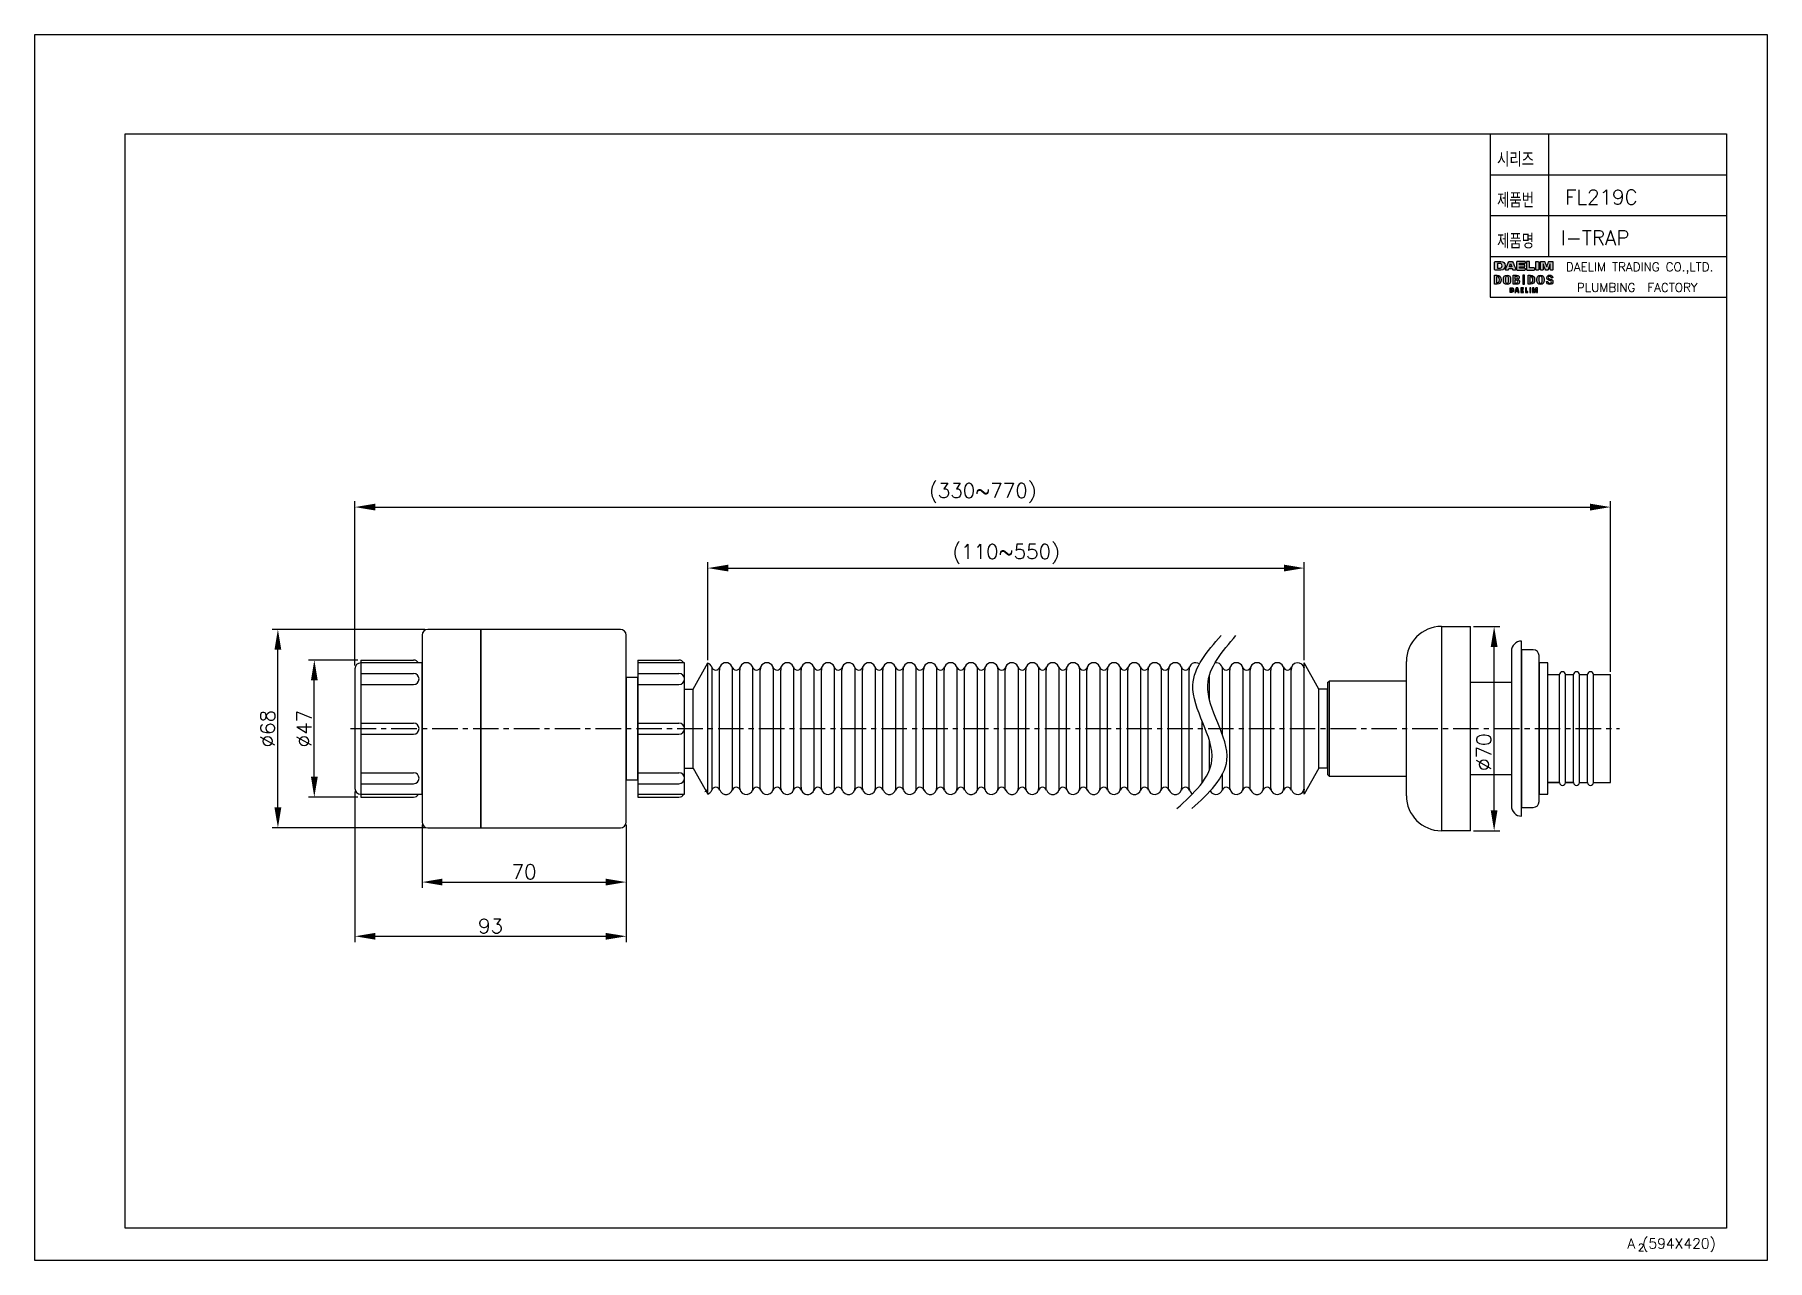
# Model space of a CAD drawing. Extents: x -6385 to -5791, y -5028 to -4608.
import ezdxf
from ezdxf.enums import TextEntityAlignment as Align

# ---------------------------------------------------------------- set-up
doc = ezdxf.new("R2010")
doc.units = 0
doc.header["$LTSCALE"] = 7
doc.linetypes.add('CENTER', pattern=[2, 1.25, -0.25, 0.25, -0.25])
doc.layers.get('0').update_dxf_attribs({"color": 2, "linetype": 'CONTINUOUS'})
doc.layers.get('Defpoints').update_dxf_attribs({"linetype": 'CONTINUOUS'})
for name, color, linetype in [('D', 2, 'CONTINUOUS'), ('DIM', 2, 'CONTINUOUS'), ('DWG', 7, 'CONTINUOUS'), ('TXT', 4, 'CONTINUOUS')]:
    doc.layers.add(name, color=color, linetype=linetype)
doc.styles.add('DD', font='romans', dxfattribs={"bigfont": 'GHS.shx'})
doc.styles.add('GHS', font='ROMANS.shx', dxfattribs={"bigfont": 'GHS.shx'})
doc.dimstyles.new('DWJ', dxfattribs={"dimscale": 0, "dimtxt": 3.5, "dimasz": 3.5, "dimexe": 2, "dimexo": 1, "dimgap": 1, "dimtad": 1, "dimdec": 4, "dimdsep": 46, "dimtxsty": 'DD', "dimcen": 3, "dimclrd": 2, "dimclre": 2, "dimclrt": 2, "dimadec": 3, "dimazin": 2, "dimtfac": 1, "dimtdec": 4, "dimtmove": 0, "dimatfit": 3, "dimfxl": 1, "dimtvp": 1, "dimtolj": 1, "dimtzin": 0, "dimlwd": -1, "dimlwe": -1, "dimarcsym": 0})

msp = doc.modelspace()

# ---------------------------------------------------------------- texts
at = {"color": 7, "style": 'GHS'}
msp.add_text('FL219C', height=5, dxfattribs=at).set_placement((-5848.06486, -4663.85783), align=Align.MIDDLE)
at = {"style": 'GHS'}
msp.add_text('I-TRAP', height=5, dxfattribs=at).set_placement((-5862.05613, -4680.30143))
at = {"color": 7, "linetype": 'Continuous', "style": 'GHS'}
msp.add_text('PLUMBING  FACTORY', height=3, dxfattribs=at).set_placement((-5835.76869, -4694.82697), align=Align.MIDDLE)
at = {"color": 7, "style": 'GHS'}
for s, height, p in [('A (594X420)', 3.5, (-5839.16264, -5024.15805)), ('2', 2.5, (-5835.50895, -5024.99002))]:
    msp.add_text(s, height=height, dxfattribs=at).set_placement(p)
at = {"layer": 'DIM', "style": 'GHS', "width": 0.8}
for s, p in [('시리즈', (-5883.83612, -4653.45556)), ('제품번', (-5883.83612, -4667.45556)), ('제품명', (-5883.83612, -4681.45556))]:
    msp.add_text(s, height=5, dxfattribs=at).set_placement(p)
at = {"layer": 'TXT', "linetype": 'Continuous', "style": 'GHS'}
msp.add_text('DAELIM TRADING CO.,LTD.', height=3, dxfattribs=at).set_placement((-5834.97634, -4688.219), align=Align.MIDDLE)

# ---------------------------------------------------------------- blocks, each defined once
blk = doc.blocks.new('*D0')
at = {"layer": 'Defpoints', "color": 0, "transparency": 16777216}
for p in [(-6289.3, -4822.48), (-6273.38, -4822.48), (-6273.38, -4869.48)]:
    blk.add_point(p, dxfattribs=at)
at = {"layer": 'DWG', "color": 2, "transparency": 16777216}
for p, q in [((-6274.38, -4822.48), (-6291.3, -4822.48)), ((-6289.3, -4862.48), (-6289.3, -4829.48)), ((-6274.38, -4869.48), (-6291.3, -4869.48))]:
    blk.add_line(p, q, dxfattribs=at)
for points in [[(-6290.46, -4829.48), (-6288.13, -4829.48), (-6289.3, -4822.48)], [(-6290.46, -4862.48), (-6288.13, -4862.48), (-6289.3, -4869.48)]]:
    blk.add_solid(points, dxfattribs=at)
at = {"layer": 'DWG', "color": 2, "transparency": 16777216, "insert": (-6292.8, -4845.98), "char_height": 5, "attachment_point": 5, "rotation": 90, "style": 'DD'}
blk.add_mtext('\\A1;%%C47', dxfattribs=at)
blk = doc.blocks.new('*D1')
at = {"layer": 'Defpoints', "color": 0, "transparency": 16777216}
for p in [(-6301.79, -4811.98), (-6250.38, -4811.98), (-6250.38, -4879.98)]:
    blk.add_point(p, dxfattribs=at)
at = {"layer": 'DWG', "color": 2, "transparency": 16777216}
for p, q in [((-6251.38, -4811.98), (-6303.79, -4811.98)), ((-6301.79, -4872.98), (-6301.79, -4818.98)), ((-6251.38, -4879.98), (-6303.79, -4879.98))]:
    blk.add_line(p, q, dxfattribs=at)
for points in [[(-6302.96, -4818.98), (-6300.62, -4818.98), (-6301.79, -4811.98)], [(-6302.96, -4872.98), (-6300.62, -4872.98), (-6301.79, -4879.98)]]:
    blk.add_solid(points, dxfattribs=at)
at = {"layer": 'DWG', "color": 2, "transparency": 16777216, "insert": (-6305.29, -4845.98), "char_height": 5, "attachment_point": 5, "rotation": 90, "style": 'DD'}
blk.add_mtext('\\A1;%%C68', dxfattribs=at)
blk = doc.blocks.new('*D2')
at = {"layer": 'Defpoints', "color": 0, "transparency": 16777216}
for p in [(-6275.38, -4866.48), (-6182.38, -4877.98), (-6182.38, -4917.14)]:
    blk.add_point(p, dxfattribs=at)
at = {"layer": 'DWG', "color": 2, "transparency": 16777216}
for p, q in [((-6275.38, -4867.48), (-6275.38, -4919.14)), ((-6182.38, -4878.98), (-6182.38, -4919.14)), ((-6268.38, -4917.14), (-6189.38, -4917.14))]:
    blk.add_line(p, q, dxfattribs=at)
for points in [[(-6268.38, -4915.98), (-6268.38, -4918.31), (-6275.38, -4917.14)], [(-6189.38, -4915.98), (-6189.38, -4918.31), (-6182.38, -4917.14)]]:
    blk.add_solid(points, dxfattribs=at)
at = {"layer": 'DWG', "color": 2, "transparency": 16777216, "insert": (-6228.88, -4913.64), "char_height": 5, "attachment_point": 5, "style": 'DD'}
blk.add_mtext('\\A1;93', dxfattribs=at)
blk = doc.blocks.new('*D3')
at = {"layer": 'Defpoints', "color": 0, "transparency": 16777216}
for p in [(-6252.38, -4877.98), (-6182.38, -4877.98), (-6182.38, -4898.57)]:
    blk.add_point(p, dxfattribs=at)
at = {"layer": 'DWG', "color": 2, "transparency": 16777216}
for p, q in [((-6252.38, -4878.98), (-6252.38, -4900.57)), ((-6182.38, -4878.98), (-6182.38, -4900.57)), ((-6245.38, -4898.57), (-6189.38, -4898.57))]:
    blk.add_line(p, q, dxfattribs=at)
for points in [[(-6245.38, -4897.4), (-6245.38, -4899.73), (-6252.38, -4898.57)], [(-6189.38, -4897.4), (-6189.38, -4899.73), (-6182.38, -4898.57)]]:
    blk.add_solid(points, dxfattribs=at)
at = {"layer": 'DWG', "color": 2, "transparency": 16777216, "insert": (-6217.38, -4895.07), "char_height": 5, "attachment_point": 5, "style": 'DD'}
blk.add_mtext('\\A1;70', dxfattribs=at)
blk = doc.blocks.new('*D4')
at = {"layer": 'Defpoints', "color": 0, "transparency": 16777216}
for p in [(-5949.92, -4790.97), (-6154.38, -4823.55), (-5949.92, -4823.55)]:
    blk.add_point(p, dxfattribs=at)
at = {"layer": 'DWG', "color": 2, "transparency": 16777216}
for p, q in [((-6154.38, -4822.55), (-6154.38, -4788.97)), ((-6147.38, -4790.97), (-5956.92, -4790.97)), ((-5949.92, -4822.55), (-5949.92, -4788.97))]:
    blk.add_line(p, q, dxfattribs=at)
for points in [[(-6147.38, -4789.8), (-6147.38, -4792.13), (-6154.38, -4790.97)], [(-5956.92, -4789.8), (-5956.92, -4792.13), (-5949.92, -4790.97)]]:
    blk.add_solid(points, dxfattribs=at)
at = {"layer": 'DWG', "color": 2, "transparency": 16777216, "insert": (-6052.15, -4786.16), "char_height": 5, "attachment_point": 5, "style": 'DD'}
blk.add_mtext('\\A1;(110~550)', dxfattribs=at)
blk = doc.blocks.new('*D5')
at = {"layer": 'Defpoints', "color": 0, "transparency": 16777216}
for p in [(-5892.92, -4810.98), (-5884.84, -4810.98), (-5892.92, -4880.98)]:
    blk.add_point(p, dxfattribs=at)
at = {"layer": 'DWG', "color": 2, "transparency": 16777216}
for p, q in [((-5891.92, -4810.98), (-5882.84, -4810.98)), ((-5884.84, -4873.98), (-5884.84, -4817.98)), ((-5891.92, -4880.98), (-5882.84, -4880.98))]:
    blk.add_line(p, q, dxfattribs=at)
for points in [[(-5886.01, -4817.98), (-5883.68, -4817.98), (-5884.84, -4810.98)], [(-5886.01, -4873.98), (-5883.68, -4873.98), (-5884.84, -4880.98)]]:
    blk.add_solid(points, dxfattribs=at)
at = {"layer": 'DWG', "color": 2, "transparency": 16777216, "insert": (-5888.34, -4854.04), "char_height": 5, "attachment_point": 5, "rotation": 90, "style": 'DD'}
blk.add_mtext('\\A1;%%C70', dxfattribs=at)
blk = doc.blocks.new('*D6')
at = {"layer": 'Defpoints', "color": 0, "transparency": 16777216}
for p in [(-5844.92, -4770.07), (-6275.38, -4825.41), (-5844.92, -4827.48)]:
    blk.add_point(p, dxfattribs=at)
at = {"layer": 'DWG', "color": 2, "transparency": 16777216}
for p, q in [((-6275.38, -4824.41), (-6275.38, -4768.07)), ((-5844.92, -4826.48), (-5844.92, -4768.07)), ((-6268.38, -4770.07), (-5851.92, -4770.07))]:
    blk.add_line(p, q, dxfattribs=at)
for points in [[(-6268.38, -4768.9), (-6268.38, -4771.24), (-6275.38, -4770.07)], [(-5851.92, -4768.9), (-5851.92, -4771.24), (-5844.92, -4770.07)]]:
    blk.add_solid(points, dxfattribs=at)
at = {"layer": 'DWG', "color": 2, "transparency": 16777216, "insert": (-6060.15, -4765.26), "char_height": 5, "attachment_point": 5, "style": 'DD'}
blk.add_mtext('\\A1;(330~770)', dxfattribs=at)

# ---------------------------------------------------------------- dimensions: what is measured, and where the dimension line sits
at = {"layer": 'DWG'}
dim = msp.add_linear_dim(base=(-5844.92188, -4770.07149), p1=(-6275.38324, -4825.41492), p2=(-5844.92188, -4827.47789), text='(330~770)', dimstyle='DWJ', override={"dimscale": 1, "dimtxt": 5, "dimasz": 7}, dxfattribs=at)
dim.commit()
dim.dimension.update_dxf_attribs({"geometry": '*D6', "text_midpoint": (-6060.15256, -4765.26197)})
dim = msp.add_linear_dim(base=(-5949.92188, -4790.96795), p1=(-6154.38423, -4823.54865), p2=(-5949.92188, -4823.54865), text='(110~550)', dimstyle='DWJ', override={"dimscale": 1, "dimtxt": 5, "dimasz": 7}, dxfattribs=at)
dim.commit()
dim.dimension.update_dxf_attribs({"geometry": '*D4', "text_midpoint": (-6052.15305, -4790.96795), "dimtype": 128})
for base, p1, p2, picture, middle in [((-5884.84341, -4810.97789), (-5892.92188, -4880.97789), (-5892.92188, -4810.97789), '*D5', (-5884.84341, -4854.04056)), ((-6289.29696, -4822.47789), (-6273.38423, -4869.47789), (-6273.38423, -4822.47789), '*D0', (-6289.29696, -4845.97789))]:
    dim = msp.add_linear_dim(base=base, p1=p1, p2=p2, angle=90, text='%%C<>', dimstyle='DWJ', override={"dimscale": 1, "dimtxt": 5, "dimasz": 7}, dxfattribs=at)
    dim.commit()
    dim.dimension.update_dxf_attribs({"geometry": picture, "text_midpoint": middle, "dimtype": 128})
dim = msp.add_linear_dim(base=(-6301.78852, -4811.97789), p1=(-6250.38423, -4879.97789), p2=(-6250.38423, -4811.97789), angle=90, text='%%C<>', dimstyle='DWJ', override={"dimscale": 1, "dimtxt": 5, "dimasz": 7}, dxfattribs=at)
dim.commit()
dim.dimension.update_dxf_attribs({"geometry": '*D1', "text_midpoint": (-6305.28852, -4845.97789)})
dim = msp.add_linear_dim(base=(-6182.38423, -4917.14457), p1=(-6275.38423, -4866.47789), p2=(-6182.38423, -4877.97789), dimstyle='DWJ', override={"dimscale": 1, "dimtxt": 5, "dimasz": 7}, dxfattribs=at)
dim.commit()
dim.dimension.update_dxf_attribs({"geometry": '*D2', "text_midpoint": (-6228.88423, -4917.14457), "dimtype": 128})
dim = msp.add_linear_dim(base=(-6182.38423, -4898.56754), p1=(-6252.38423, -4877.97789), p2=(-6182.38423, -4877.97789), dimstyle='DWJ', override={"dimscale": 1, "dimtxt": 5, "dimasz": 7}, dxfattribs=at)
dim.commit()
dim.dimension.update_dxf_attribs({"geometry": '*D3', "text_midpoint": (-6217.38423, -4895.06754)})

# ---------------------------------------------------------------- hatches: boundary and pattern name
at = {"layer": 'D'}
h = msp.add_hatch(color=256, dxfattribs=at)
h.dxf.hatch_style = 1
h.paths.add_polyline_path([(-5879.60618, -4687.76033), (-5879.18339, -4686.64501), (-5878.76114, -4687.76033)], flags=16)
edge = h.paths.add_edge_path()
edge.add_spline(control_points=[(-5869.73261, -4688.86242), (-5869.58608, -4688.86242), (-5869.52583, -4688.80163), (-5869.52583, -4688.65509), (-5869.52583, -4687.80082), (-5869.52583, -4686.94655), (-5869.52583, -4686.09228), (-5869.52583, -4685.94574), (-5869.58608, -4685.88495), (-5869.73261, -4685.88495), (-5869.93506, -4685.88495), (-5870.1375, -4685.88495), (-5870.33994, -4685.88495), (-5870.48648, -4685.88495), (-5870.54727, -4685.94574), (-5870.54727, -4686.09228), (-5870.54727, -4686.94655), (-5870.54727, -4687.80082), (-5870.54727, -4688.65509), (-5870.54727, -4688.80163), (-5870.48648, -4688.86242), (-5870.33994, -4688.86242), (-5870.1375, -4688.86242), (-5869.93506, -4688.86242), (-5869.73261, -4688.86242)], knot_values=[0, 0, 0, 0, 1, 1, 1, 2, 2, 2, 3, 3, 3, 4, 4, 4, 5, 5, 5, 6, 6, 6, 7, 7, 7, 8, 8, 8, 8], weights=[1, 1, 1, 1, 1, 1, 1, 1, 1, 1, 1, 1, 1, 1, 1, 1, 1, 1, 1, 1, 1, 1, 1, 1, 1], degree=3, periodic=0)
edge = h.paths.add_edge_path()
edge.add_spline(control_points=[(-5882.5328, -4685.88484), (-5883.17811, -4685.88484), (-5883.82343, -4685.88484), (-5884.46875, -4685.88484), (-5884.61529, -4685.88484), (-5884.67608, -4685.94563), (-5884.67608, -4686.09217), (-5884.67608, -4686.94662), (-5884.67608, -4687.80108), (-5884.67608, -4688.65553), (-5884.67608, -4688.80207), (-5884.61529, -4688.86231), (-5884.46875, -4688.86231), (-5883.82343, -4688.86231), (-5883.17811, -4688.86231), (-5882.5328, -4688.86231), (-5881.58572, -4688.86231), (-5881.10431, -4688.3326), (-5881.10431, -4687.37358), (-5881.10431, -4686.41456), (-5881.58572, -4685.88484), (-5882.5328, -4685.88484)], knot_values=[0, 0, 0, 0, 1, 1, 1, 2, 2, 2, 3, 3, 3, 4, 4, 4, 5, 5, 5, 6, 6, 6, 7, 7, 7, 7], weights=[1, 1, 1, 1, 1, 1, 1, 1, 1, 1, 1, 1, 1, 1, 1, 1, 1, 1, 1, 1, 1, 1], degree=3, periodic=0)
edge = h.paths.add_edge_path(flags=16)
edge.add_spline(control_points=[(-5882.80145, -4688.19312), (-5883.09833, -4688.19312), (-5883.39521, -4688.19312), (-5883.69209, -4688.19312), (-5883.69209, -4687.64676), (-5883.69209, -4687.1004), (-5883.69209, -4686.55404), (-5883.39521, -4686.55404), (-5883.09833, -4686.55404), (-5882.80145, -4686.55404), (-5882.38192, -4686.55404), (-5882.12954, -4686.86992), (-5882.12954, -4687.37358), (-5882.12954, -4687.87724), (-5882.38192, -4688.19312), (-5882.80145, -4688.19312)], knot_values=[0, 0, 0, 0, 1, 1, 1, 2, 2, 2, 3, 3, 3, 4, 4, 4, 5, 5, 5, 5], weights=[1, 1, 1, 1, 1, 1, 1, 1, 1, 1, 1, 1, 1, 1, 1, 1], degree=3, periodic=0)
edge = h.paths.add_edge_path()
edge.add_spline(control_points=[(-5877.40483, -4688.57227), (-5877.77824, -4687.718), (-5878.15164, -4686.86319), (-5878.52505, -4686.00891), (-5878.56467, -4685.91936), (-5878.61677, -4685.88517), (-5878.71446, -4685.88517), (-5879.02708, -4685.88517), (-5879.3397, -4685.88517), (-5879.65232, -4685.88517), (-5879.75055, -4685.88517), (-5879.80266, -4685.91936), (-5879.84228, -4686.00891), (-5880.21568, -4686.86319), (-5880.58908, -4687.718), (-5880.96195, -4688.57227), (-5881.02219, -4688.70904), (-5880.92178, -4688.86264), (-5880.77253, -4688.86264), (-5880.57063, -4688.86264), (-5880.36873, -4688.86264), (-5880.16683, -4688.86264), (-5880.06317, -4688.86264), (-5880.00998, -4688.82573), (-5879.97308, -4688.72858), (-5879.92966, -4688.61461), (-5879.88678, -4688.50009), (-5879.84336, -4688.38611), (-5879.40356, -4688.38611), (-5878.96376, -4688.38611), (-5878.52396, -4688.38611), (-5878.48054, -4688.50009), (-5878.43712, -4688.61461), (-5878.39425, -4688.72858), (-5878.35734, -4688.82573), (-5878.30415, -4688.86264), (-5878.20049, -4688.86264), (-5877.99859, -4688.86264), (-5877.79669, -4688.86264), (-5877.59479, -4688.86264), (-5877.44554, -4688.86264), (-5877.34513, -4688.70904), (-5877.40483, -4688.57227)], knot_values=[0, 0, 0, 0, 1, 1, 1, 2, 2, 2, 3, 3, 3, 4, 4, 4, 5, 5, 5, 6, 6, 6, 7, 7, 7, 8, 8, 8, 9, 9, 9, 10, 10, 10, 11, 11, 11, 12, 12, 12, 13, 13, 13, 14, 14, 14, 14], weights=[1, 1, 1, 1, 1, 1, 1, 1, 1, 1, 1, 1, 1, 1, 1, 1, 1, 1, 1, 1, 1, 1, 1, 1, 1, 1, 1, 1, 1, 1, 1, 1, 1, 1, 1, 1, 1, 1, 1, 1, 1, 1, 1], degree=3, periodic=0)
edge = h.paths.add_edge_path()
edge.add_spline(control_points=[(-5877.11637, -4686.09212), (-5877.11637, -4685.94558), (-5877.05558, -4685.88479), (-5876.90904, -4685.88479), (-5876.05079, -4685.88479), (-5875.19254, -4685.88479), (-5874.33428, -4685.88479), (-5874.18775, -4685.88479), (-5874.12696, -4685.94558), (-5874.12696, -4686.09212), (-5874.12696, -4686.16973), (-5874.12696, -4686.24734), (-5874.12696, -4686.32495), (-5874.12696, -4686.47149), (-5874.18775, -4686.53228), (-5874.33428, -4686.53228), (-5874.92569, -4686.53228), (-5875.51709, -4686.53228), (-5876.1085, -4686.53228), (-5876.1085, -4686.70415), (-5876.1085, -4686.87601), (-5876.1085, -4687.04788), (-5875.56468, -4687.04788), (-5875.02085, -4687.04788), (-5874.47703, -4687.04788), (-5874.33049, -4687.04788), (-5874.2697, -4687.10867), (-5874.2697, -4687.25521), (-5874.2697, -4687.33427), (-5874.2697, -4687.41333), (-5874.2697, -4687.49238), (-5874.2697, -4687.63892), (-5874.33049, -4687.69971), (-5874.47703, -4687.69971), (-5875.02085, -4687.69971), (-5875.56468, -4687.69971), (-5876.1085, -4687.69971), (-5876.1085, -4687.87158), (-5876.1085, -4688.04345), (-5876.1085, -4688.21531), (-5875.51709, -4688.21531), (-5874.92569, -4688.21531), (-5874.33428, -4688.21531), (-5874.18775, -4688.21531), (-5874.12696, -4688.2761), (-5874.12696, -4688.4221), (-5874.12696, -4688.49989), (-5874.12696, -4688.57768), (-5874.12696, -4688.65547), (-5874.12696, -4688.80201), (-5874.18775, -4688.86226), (-5874.33428, -4688.86226), (-5875.19254, -4688.86226), (-5876.05079, -4688.86226), (-5876.90904, -4688.86226), (-5877.05558, -4688.86226), (-5877.11637, -4688.80201), (-5877.11637, -4688.65547), (-5877.11637, -4687.80102), (-5877.11637, -4686.94657), (-5877.11637, -4686.09212)], knot_values=[0, 0, 0, 0, 1, 1, 1, 2, 2, 2, 3, 3, 3, 4, 4, 4, 5, 5, 5, 6, 6, 6, 7, 7, 7, 8, 8, 8, 9, 9, 9, 10, 10, 10, 11, 11, 11, 12, 12, 12, 13, 13, 13, 14, 14, 14, 15, 15, 15, 16, 16, 16, 17, 17, 17, 18, 18, 18, 19, 19, 19, 20, 20, 20, 20], weights=[1, 1, 1, 1, 1, 1, 1, 1, 1, 1, 1, 1, 1, 1, 1, 1, 1, 1, 1, 1, 1, 1, 1, 1, 1, 1, 1, 1, 1, 1, 1, 1, 1, 1, 1, 1, 1, 1, 1, 1, 1, 1, 1, 1, 1, 1, 1, 1, 1, 1, 1, 1, 1, 1, 1, 1, 1, 1, 1, 1, 1], degree=3, periodic=0)
edge = h.paths.add_edge_path()
edge.add_spline(control_points=[(-5873.52821, -4688.86242), (-5873.67475, -4688.86242), (-5873.73499, -4688.80163), (-5873.73499, -4688.65509), (-5873.73499, -4687.80082), (-5873.73499, -4686.94655), (-5873.73499, -4686.09228), (-5873.73499, -4685.94574), (-5873.67475, -4685.88495), (-5873.52821, -4685.88495), (-5873.3236, -4685.88495), (-5873.11898, -4685.88495), (-5872.91437, -4685.88495), (-5872.76783, -4685.88495), (-5872.70704, -4685.94574), (-5872.70704, -4686.09228), (-5872.70704, -4686.77306), (-5872.70704, -4687.45383), (-5872.70704, -4688.13461), (-5872.17425, -4688.13461), (-5871.64147, -4688.13461), (-5871.10868, -4688.13461), (-5870.96214, -4688.13461), (-5870.90135, -4688.19539), (-5870.90135, -4688.34193), (-5870.90135, -4688.44632), (-5870.90135, -4688.55071), (-5870.90135, -4688.65509), (-5870.90135, -4688.80163), (-5870.96214, -4688.86242), (-5871.10868, -4688.86242), (-5871.91519, -4688.86242), (-5872.7217, -4688.86242), (-5873.52821, -4688.86242)], knot_values=[0, 0, 0, 0, 1, 1, 1, 2, 2, 2, 3, 3, 3, 4, 4, 4, 5, 5, 5, 6, 6, 6, 7, 7, 7, 8, 8, 8, 9, 9, 9, 10, 10, 10, 11, 11, 11, 11], weights=[1, 1, 1, 1, 1, 1, 1, 1, 1, 1, 1, 1, 1, 1, 1, 1, 1, 1, 1, 1, 1, 1, 1, 1, 1, 1, 1, 1, 1, 1, 1, 1, 1, 1], degree=3, periodic=0)
edge = h.paths.add_edge_path()
edge.add_spline(control_points=[(-5866.81718, -4688.86242), (-5866.73161, -4688.86242), (-5866.64604, -4688.86242), (-5866.56047, -4688.86242), (-5866.45463, -4688.86242), (-5866.40144, -4688.82497), (-5866.36508, -4688.72565), (-5866.11705, -4688.03583), (-5865.86902, -4687.34655), (-5865.62044, -4686.65673), (-5865.62044, -4687.32285), (-5865.62044, -4687.98897), (-5865.62044, -4688.65509), (-5865.62044, -4688.80163), (-5865.55965, -4688.86242), (-5865.41366, -4688.86242), (-5865.23691, -4688.86242), (-5865.06015, -4688.86242), (-5864.8834, -4688.86242), (-5864.73686, -4688.86242), (-5864.67608, -4688.80163), (-5864.67608, -4688.65509), (-5864.67608, -4687.80082), (-5864.67608, -4686.94655), (-5864.67608, -4686.09228), (-5864.67608, -4685.94574), (-5864.73686, -4685.88495), (-5864.8834, -4685.88495), (-5865.25066, -4685.88495), (-5865.61791, -4685.88495), (-5865.98516, -4685.88495), (-5866.09045, -4685.88495), (-5866.14419, -4685.9224), (-5866.18001, -4686.02172), (-5866.39222, -4686.61222), (-5866.60497, -4687.20218), (-5866.81718, -4687.79268), (-5867.02939, -4687.20218), (-5867.24215, -4686.61222), (-5867.4549, -4686.02172), (-5867.49018, -4685.9224), (-5867.54391, -4685.88495), (-5867.64974, -4685.88495), (-5868.017, -4685.88495), (-5868.38425, -4685.88495), (-5868.7515, -4685.88495), (-5868.89804, -4685.88495), (-5868.95883, -4685.94574), (-5868.95883, -4686.09228), (-5868.95883, -4686.94655), (-5868.95883, -4687.80082), (-5868.95883, -4688.65509), (-5868.95883, -4688.80163), (-5868.89804, -4688.86242), (-5868.7515, -4688.86242), (-5868.57475, -4688.86242), (-5868.398, -4688.86242), (-5868.22125, -4688.86242), (-5868.07471, -4688.86242), (-5868.01392, -4688.80163), (-5868.01392, -4688.65509), (-5868.01392, -4687.98897), (-5868.01392, -4687.32285), (-5868.01392, -4686.65673), (-5867.76589, -4687.34655), (-5867.51732, -4688.03583), (-5867.26928, -4688.72565), (-5867.23346, -4688.82497), (-5867.17973, -4688.86242), (-5867.07444, -4688.86242), (-5866.98869, -4688.86242), (-5866.90293, -4688.86242), (-5866.81718, -4688.86242)], knot_values=[0, 0, 0, 0, 1, 1, 1, 2, 2, 2, 3, 3, 3, 4, 4, 4, 5, 5, 5, 6, 6, 6, 7, 7, 7, 8, 8, 8, 9, 9, 9, 10, 10, 10, 11, 11, 11, 12, 12, 12, 13, 13, 13, 14, 14, 14, 15, 15, 15, 16, 16, 16, 17, 17, 17, 18, 18, 18, 19, 19, 19, 20, 20, 20, 21, 21, 21, 22, 22, 22, 23, 23, 23, 24, 24, 24, 24], weights=[1, 1, 1, 1, 1, 1, 1, 1, 1, 1, 1, 1, 1, 1, 1, 1, 1, 1, 1, 1, 1, 1, 1, 1, 1, 1, 1, 1, 1, 1, 1, 1, 1, 1, 1, 1, 1, 1, 1, 1, 1, 1, 1, 1, 1, 1, 1, 1, 1, 1, 1, 1, 1, 1, 1, 1, 1, 1, 1, 1, 1, 1, 1, 1, 1, 1, 1, 1, 1, 1, 1, 1, 1], degree=3, periodic=0)
h = msp.add_hatch(color=256, dxfattribs=at)
h.dxf.hatch_style = 1
h.paths.add_polyline_path([(-5877.19579, -4695.87722), (-5877.00867, -4695.13808), (-5876.82043, -4695.87722)], flags=16)
h.paths.add_polyline_path([(-5877.24743, -4694.88464), (-5877.70096, -4696.48484), (-5877.35891, -4696.48484), (-5877.25731, -4696.12783), (-5876.76878, -4696.12783), (-5876.66747, -4696.48484), (-5876.3065, -4696.48484), (-5876.75693, -4694.88464)])
h.paths.add_polyline_path([(-5873.78406, -4694.88504), (-5874.12639, -4694.88504), (-5874.12639, -4696.48496), (-5873.23627, -4696.48496), (-5873.23627, -4696.22503), (-5873.78406, -4696.22503)])
h.paths.add_polyline_path([(-5875.37238, -4695.78764), (-5874.84349, -4695.78764), (-5874.84349, -4695.52518), (-5875.37266, -4695.52518), (-5875.37266, -4695.14305), (-5874.81217, -4695.14305), (-5874.81217, -4694.8834), (-5875.715, -4694.8834), (-5875.715, -4696.4853), (-5875.7133, -4696.48614), (-5874.78987, -4696.48614), (-5874.78987, -4696.22678), (-5875.37238, -4696.22678)])
h.paths.add_polyline_path([(-5872.63189, -4696.48484), (-5872.28955, -4696.48484), (-5872.28955, -4694.88493), (-5872.63189, -4694.88493)])
edge = h.paths.add_edge_path(flags=16)
edge.add_spline(control_points=[(-5884.07732, -4693.22919), (-5884.07732, -4692.52335), (-5884.07732, -4691.81751), (-5884.07732, -4691.11167), (-5884.05239, -4691.11167), (-5884.02746, -4691.11167), (-5884.00254, -4691.11167), (-5883.35596, -4691.11167), (-5883.04185, -4691.47235), (-5883.04185, -4692.21516), (-5883.04185, -4692.85016), (-5883.35596, -4693.22919), (-5883.88287, -4693.22919), (-5883.94769, -4693.22919), (-5884.01251, -4693.22919), (-5884.07732, -4693.22919)], knot_values=[0, 0, 0, 0, 1, 1, 1, 2, 2, 2, 3, 3, 3, 4, 4, 4, 5, 5, 5, 5], weights=[1, 1, 1, 1, 1, 1, 1, 1, 1, 1, 1, 1, 1, 1, 1, 1], degree=3, periodic=0)
edge = h.paths.add_edge_path()
edge.add_spline(control_points=[(-5884.67648, -4690.61496), (-5884.67648, -4691.65185), (-5884.67648, -4692.68873), (-5884.67648, -4693.72561), (-5884.39116, -4693.72561), (-5884.10583, -4693.72561), (-5883.8205, -4693.72561), (-5882.95803, -4693.72561), (-5882.44241, -4693.13746), (-5882.44241, -4692.15251), (-5882.44241, -4691.18957), (-5882.96424, -4690.61496), (-5883.83856, -4690.61496), (-5884.11787, -4690.61496), (-5884.39718, -4690.61496), (-5884.67648, -4690.61496)], knot_values=[0, 0, 0, 0, 1, 1, 1, 2, 2, 2, 3, 3, 3, 4, 4, 4, 5, 5, 5, 5], weights=[1, 1, 1, 1, 1, 1, 1, 1, 1, 1, 1, 1, 1, 1, 1, 1], degree=3, periodic=0)
h.paths.add_polyline_path([(-5874.97574, -4693.72556), (-5874.37658, -4693.72556), (-5874.37658, -4690.6149), (-5874.97574, -4690.6149)])
edge = h.paths.add_edge_path()
edge.add_spline(control_points=[(-5866.30791, -4691.41269), (-5866.30791, -4691.16546), (-5866.12503, -4691.00573), (-5865.84139, -4691.00573), (-5865.48495, -4691.00573), (-5865.29417, -4691.16236), (-5865.25945, -4691.48409), (-5865.09614, -4691.48409), (-5864.93283, -4691.48409), (-5864.76951, -4691.48409), (-5864.78955, -4690.90554), (-5865.17845, -4690.56179), (-5865.81825, -4690.56179), (-5866.28872, -4690.56179), (-5866.79502, -4690.84486), (-5866.79502, -4691.46575), (-5866.79502, -4691.85324), (-5866.61327, -4692.10385), (-5866.22352, -4692.25371), (-5866.10273, -4692.29915), (-5865.98053, -4692.33443), (-5865.85099, -4692.37225), (-5865.79257, -4692.3889), (-5865.73246, -4692.40611), (-5865.67037, -4692.4253), (-5865.31505, -4692.52803), (-5865.16321, -4692.66773), (-5865.16321, -4692.89266), (-5865.16321, -4693.16952), (-5865.3825, -4693.33491), (-5865.74939, -4693.33491), (-5866.05278, -4693.33491), (-5866.37621, -4693.18025), (-5866.39878, -4692.75042), (-5866.56144, -4692.75042), (-5866.72409, -4692.75042), (-5866.88675, -4692.75042), (-5866.87348, -4693.50904), (-5866.27856, -4693.77912), (-5865.7683, -4693.77912), (-5865.09463, -4693.77912), (-5864.67638, -4693.40885), (-5864.67638, -4692.81251), (-5864.67638, -4692.16622), (-5865.15757, -4692.02455), (-5865.54365, -4691.91109), (-5866.13067, -4691.74176), (-5866.30791, -4691.69068), (-5866.30791, -4691.41269)], knot_values=[0, 0, 0, 0, 1, 1, 1, 2, 2, 2, 3, 3, 3, 4, 4, 4, 5, 5, 5, 6, 6, 6, 7, 7, 7, 8, 8, 8, 9, 9, 9, 10, 10, 10, 11, 11, 11, 12, 12, 12, 13, 13, 13, 14, 14, 14, 15, 15, 15, 16, 16, 16, 16], weights=[1, 1, 1, 1, 1, 1, 1, 1, 1, 1, 1, 1, 1, 1, 1, 1, 1, 1, 1, 1, 1, 1, 1, 1, 1, 1, 1, 1, 1, 1, 1, 1, 1, 1, 1, 1, 1, 1, 1, 1, 1, 1, 1, 1, 1, 1, 1, 1, 1], degree=3, periodic=0)
edge = h.paths.add_edge_path(flags=16)
edge.add_spline(control_points=[(-5877.76887, -4693.33942), (-5877.76887, -4692.99389), (-5877.76887, -4692.64835), (-5877.76887, -4692.30282), (-5877.61487, -4692.30282), (-5877.46087, -4692.30282), (-5877.30687, -4692.30282), (-5876.93321, -4692.30282), (-5876.74384, -4692.47695), (-5876.74384, -4692.82041), (-5876.74384, -4693.15965), (-5876.94252, -4693.33942), (-5877.31872, -4693.33942), (-5877.46877, -4693.33942), (-5877.61882, -4693.33942), (-5877.76887, -4693.33942)], knot_values=[0, 0, 0, 0, 1, 1, 1, 2, 2, 2, 3, 3, 3, 4, 4, 4, 5, 5, 5, 5], weights=[1, 1, 1, 1, 1, 1, 1, 1, 1, 1, 1, 1, 1, 1, 1, 1], degree=3, periodic=0)
edge = h.paths.add_edge_path(flags=16)
edge.add_spline(control_points=[(-5877.29361, -4691.00798), (-5876.96679, -4691.00798), (-5876.80113, -4691.15897), (-5876.80113, -4691.45643), (-5876.80113, -4691.74458), (-5876.97836, -4691.90968), (-5877.28683, -4691.90968), (-5877.44751, -4691.90968), (-5877.60819, -4691.90968), (-5877.76887, -4691.90968), (-5877.76887, -4691.60912), (-5877.76887, -4691.30855), (-5877.76887, -4691.00798), (-5877.61045, -4691.00798), (-5877.45203, -4691.00798), (-5877.29361, -4691.00798)], knot_values=[0, 0, 0, 0, 1, 1, 1, 2, 2, 2, 3, 3, 3, 4, 4, 4, 5, 5, 5, 5], weights=[1, 1, 1, 1, 1, 1, 1, 1, 1, 1, 1, 1, 1, 1, 1, 1], degree=3, periodic=0)
edge = h.paths.add_edge_path()
edge.add_spline(control_points=[(-5876.70009, -4692.08438), (-5876.33264, -4691.93988), (-5876.21777, -4691.76942), (-5876.21777, -4691.36697), (-5876.21777, -4690.84683), (-5876.51016, -4690.61513), (-5877.16689, -4690.61513), (-5877.56379, -4690.61513), (-5877.96068, -4690.61513), (-5878.35758, -4690.61513), (-5878.35758, -4691.65201), (-5878.35758, -4692.6889), (-5878.35758, -4693.72578), (-5877.97131, -4693.72578), (-5877.58505, -4693.72578), (-5877.19878, -4693.72578), (-5876.48984, -4693.72578), (-5876.16048, -4693.45231), (-5876.16048, -4692.86585), (-5876.16048, -4692.46284), (-5876.27591, -4692.19388), (-5876.70009, -4692.10301), (-5876.70009, -4692.0968), (-5876.70009, -4692.09059), (-5876.70009, -4692.08438)], knot_values=[0, 0, 0, 0, 1, 1, 1, 2, 2, 2, 3, 3, 3, 4, 4, 4, 5, 5, 5, 6, 6, 6, 7, 7, 7, 8, 8, 8, 8], weights=[1, 1, 1, 1, 1, 1, 1, 1, 1, 1, 1, 1, 1, 1, 1, 1, 1, 1, 1, 1, 1, 1, 1, 1, 1], degree=3, periodic=0)
edge = h.paths.add_edge_path(flags=16)
edge.add_spline(control_points=[(-5872.59342, -4691.11167), (-5872.5684, -4691.11167), (-5872.54337, -4691.11167), (-5872.51835, -4691.11167), (-5871.87178, -4691.11167), (-5871.55766, -4691.47235), (-5871.55766, -4692.21516), (-5871.55766, -4692.85016), (-5871.87234, -4693.22919), (-5872.39953, -4693.22919), (-5872.46416, -4693.22919), (-5872.52879, -4693.22919), (-5872.59342, -4693.22919), (-5872.59342, -4692.52335), (-5872.59342, -4691.81751), (-5872.59342, -4691.11167)], knot_values=[0, 0, 0, 0, 1, 1, 1, 2, 2, 2, 3, 3, 3, 4, 4, 4, 5, 5, 5, 5], weights=[1, 1, 1, 1, 1, 1, 1, 1, 1, 1, 1, 1, 1, 1, 1, 1], degree=3, periodic=0)
edge = h.paths.add_edge_path()
edge.add_spline(control_points=[(-5872.35466, -4690.61496), (-5872.63397, -4690.61496), (-5872.91327, -4690.61496), (-5873.19258, -4690.61496), (-5873.19258, -4691.65185), (-5873.19258, -4692.68873), (-5873.19258, -4693.72561), (-5872.90744, -4693.72561), (-5872.6223, -4693.72561), (-5872.33716, -4693.72561), (-5871.47384, -4693.72561), (-5870.95879, -4693.13746), (-5870.95879, -4692.15251), (-5870.95879, -4691.18957), (-5871.4809, -4690.61496), (-5872.35466, -4690.61496)], knot_values=[0, 0, 0, 0, 1, 1, 1, 2, 2, 2, 3, 3, 3, 4, 4, 4, 5, 5, 5, 5], weights=[1, 1, 1, 1, 1, 1, 1, 1, 1, 1, 1, 1, 1, 1, 1, 1], degree=3, periodic=0)
edge = h.paths.add_edge_path(flags=16)
edge.add_spline(control_points=[(-5868.9378, -4693.37721), (-5869.32642, -4693.35209), (-5869.48502, -4693.07072), (-5869.48502, -4692.4058), (-5869.48502, -4692.24879), (-5869.48502, -4692.09178), (-5869.48502, -4691.93477), (-5869.48502, -4691.37174), (-5869.39189, -4690.99074), (-5868.93723, -4690.96336), (-5868.93638, -4690.96336), (-5868.93554, -4690.96336), (-5868.93441, -4690.96308), (-5868.93328, -4690.96336), (-5868.93243, -4690.96336), (-5868.93159, -4690.96336), (-5868.47693, -4690.99074), (-5868.38436, -4691.37174), (-5868.38436, -4691.93477), (-5868.38436, -4692.09178), (-5868.38436, -4692.24879), (-5868.38436, -4692.4058), (-5868.38436, -4693.07072), (-5868.54268, -4693.35209), (-5868.9378, -4693.37721)], knot_values=[0, 0, 0, 0, 1, 1, 1, 2, 2, 2, 3, 3, 3, 4, 4, 4, 5, 5, 5, 6, 6, 6, 7, 7, 7, 8, 8, 8, 8], weights=[1, 1, 1, 1, 1, 1, 1, 1, 1, 1, 1, 1, 1, 1, 1, 1, 1, 1, 1, 1, 1, 1, 1, 1, 1], degree=3, periodic=0)
edge = h.paths.add_edge_path()
edge.add_spline(control_points=[(-5870.18127, -4691.93477), (-5870.18127, -4692.09178), (-5870.18127, -4692.24879), (-5870.18127, -4692.4058), (-5870.18127, -4693.32585), (-5869.78503, -4693.75962), (-5868.93441, -4693.77063), (-5868.08407, -4693.75962), (-5867.68783, -4693.32585), (-5867.68783, -4692.4058), (-5867.68783, -4692.24879), (-5867.68783, -4692.09178), (-5867.68783, -4691.93477), (-5867.68783, -4691.02715), (-5868.09593, -4690.58095), (-5868.93384, -4690.57023), (-5869.77289, -4690.58095), (-5870.18127, -4691.02715), (-5870.18127, -4691.93477)], knot_values=[0, 0, 0, 0, 1, 1, 1, 2, 2, 2, 3, 3, 3, 4, 4, 4, 5, 5, 5, 6, 6, 6, 6], weights=[1, 1, 1, 1, 1, 1, 1, 1, 1, 1, 1, 1, 1, 1, 1, 1, 1, 1, 1], degree=3, periodic=0)
edge = h.paths.add_edge_path(flags=16)
edge.add_spline(control_points=[(-5880.42125, -4693.37721), (-5880.81015, -4693.35209), (-5880.96848, -4693.07072), (-5880.96848, -4692.4058), (-5880.96848, -4692.24879), (-5880.96848, -4692.09178), (-5880.96848, -4691.93477), (-5880.96848, -4691.37174), (-5880.87534, -4690.99074), (-5880.42125, -4690.96336), (-5880.42012, -4690.96336), (-5880.41899, -4690.96336), (-5880.41814, -4690.96308), (-5880.4173, -4690.96336), (-5880.41617, -4690.96336), (-5880.41504, -4690.96336), (-5879.96094, -4690.99074), (-5879.86781, -4691.37174), (-5879.86781, -4691.93477), (-5879.86781, -4692.09178), (-5879.86781, -4692.24879), (-5879.86781, -4692.4058), (-5879.86781, -4693.07072), (-5880.02642, -4693.35209), (-5880.42125, -4693.37721)], knot_values=[0, 0, 0, 0, 1, 1, 1, 2, 2, 2, 3, 3, 3, 4, 4, 4, 5, 5, 5, 6, 6, 6, 7, 7, 7, 8, 8, 8, 8], weights=[1, 1, 1, 1, 1, 1, 1, 1, 1, 1, 1, 1, 1, 1, 1, 1, 1, 1, 1, 1, 1, 1, 1, 1, 1], degree=3, periodic=0)
edge = h.paths.add_edge_path()
edge.add_spline(control_points=[(-5880.41758, -4690.57023), (-5881.25691, -4690.58095), (-5881.66472, -4691.02715), (-5881.66472, -4691.93477), (-5881.66472, -4692.09178), (-5881.66472, -4692.24879), (-5881.66472, -4692.4058), (-5881.66472, -4693.32585), (-5881.26848, -4693.75962), (-5880.41814, -4693.77063), (-5879.56809, -4693.75962), (-5879.17157, -4693.32585), (-5879.17157, -4692.4058), (-5879.17157, -4692.24879), (-5879.17157, -4692.09178), (-5879.17157, -4691.93477), (-5879.17157, -4691.02715), (-5879.57966, -4690.58095), (-5880.41758, -4690.57023)], knot_values=[0, 0, 0, 0, 1, 1, 1, 2, 2, 2, 3, 3, 3, 4, 4, 4, 5, 5, 5, 6, 6, 6, 6], weights=[1, 1, 1, 1, 1, 1, 1, 1, 1, 1, 1, 1, 1, 1, 1, 1, 1, 1, 1], degree=3, periodic=0)
h.paths.add_polyline_path([(-5870.85132, -4695.98554), (-5871.22583, -4694.88515), (-5871.72339, -4694.88515), (-5871.72339, -4696.48507), (-5871.39065, -4696.48507), (-5871.39065, -4695.36295), (-5870.99807, -4696.48507), (-5870.72488, -4696.48507), (-5870.33231, -4695.36295), (-5870.33231, -4696.48507), (-5869.99985, -4696.48507), (-5869.99985, -4694.88515), (-5870.49713, -4694.88515)])
edge = h.paths.add_edge_path(flags=16)
edge.add_spline(control_points=[(-5878.99749, -4696.18699), (-5878.99749, -4695.85161), (-5878.99749, -4695.51624), (-5878.99749, -4695.18086), (-5878.98084, -4695.18171), (-5878.96391, -4695.18256), (-5878.94669, -4695.1834), (-5878.66391, -4695.19723), (-5878.52618, -4695.36826), (-5878.52618, -4695.70721), (-5878.52618, -4696.01201), (-5878.67181, -4696.18699), (-5878.92553, -4696.18699), (-5878.94952, -4696.18699), (-5878.9735, -4696.18699), (-5878.99749, -4696.18699)], knot_values=[0, 0, 0, 0, 1, 1, 1, 2, 2, 2, 3, 3, 3, 4, 4, 4, 5, 5, 5, 5], weights=[1, 1, 1, 1, 1, 1, 1, 1, 1, 1, 1, 1, 1, 1, 1, 1], degree=3, periodic=0)
edge = h.paths.add_edge_path()
edge.add_spline(control_points=[(-5879.35309, -4694.88312), (-5879.35309, -4695.41746), (-5879.35309, -4695.9518), (-5879.35309, -4696.48614), (-5879.20013, -4696.48614), (-5879.04716, -4696.48614), (-5878.8942, -4696.48614), (-5878.44801, -4696.48614), (-5878.17115, -4696.1757), (-5878.17115, -4695.67588), (-5878.17115, -4695.18707), (-5878.45168, -4694.88312), (-5878.90323, -4694.88312), (-5879.05319, -4694.88312), (-5879.20314, -4694.88312), (-5879.35309, -4694.88312)], knot_values=[0, 0, 0, 0, 1, 1, 1, 2, 2, 2, 3, 3, 3, 4, 4, 4, 5, 5, 5, 5], weights=[1, 1, 1, 1, 1, 1, 1, 1, 1, 1, 1, 1, 1, 1, 1, 1], degree=3, periodic=0)

# ---------------------------------------------------------------- linework, layer by layer
for p, q in [((-6385.17648, -4608.18495), (-6385.17648, -5028.18495)), ((-5791.17648, -4608.18495), (-6385.17648, -4608.18495)), ((-5791.17648, -5028.18495), (-5791.17648, -4608.18495)), ((-6385.17648, -5028.18495), (-5791.17648, -5028.18495))]:
    msp.add_line(p, q)
at = {"color": 4}
for p, q in [((-6354.17648, -5017.18495), (-6354.17648, -4642.18495)), ((-6354.17648, -4642.18495), (-5805.17648, -4642.18495)), ((-5805.17648, -4642.18495), (-5805.17648, -5017.18495)), ((-5805.17648, -5017.18495), (-6354.17648, -5017.18495))]:
    msp.add_line(p, q, dxfattribs=at)
at = {"color": 7}
for p, q in [((-5886.17648, -4642.18495), (-5886.17648, -4698.18495)), ((-5866.17648, -4642.18495), (-5866.17648, -4684.18495)), ((-5886.17648, -4656.18495), (-5805.17648, -4656.18495)), ((-5886.17648, -4670.18495), (-5805.17648, -4670.18495)), ((-5886.17648, -4684.18495), (-5805.17648, -4684.18495)), ((-5886.17648, -4698.18495), (-5805.17648, -4698.18495)), ((-5892.92188, -4880.97789), (-5892.92188, -4810.97789)), ((-5892.92188, -4880.97789), (-5902.92188, -4880.97789))]:
    msp.add_line(p, q, dxfattribs=at)
at = {"color": 1, "linetype": 'CENTER'}
msp.add_line((-6276.90118, -4845.97789), (-5841.89148, -4845.97789), dxfattribs=at)
at = {"color": 7}
for centre, radius, start, end in [((-5902.92188, -4822.97789), 12, 90, 180), ((-6155.38423, -4866.47789), 1, 270, 0), ((-5902.92188, -4868.97789), 12, 180, 270)]:
    msp.add_arc(centre, radius, start, end, dxfattribs=at)
at = {"layer": 'D'}
for p, q in [((-6152.92188, -4866.04865), (-6152.92188, -4825.90712)), ((-6150.42188, -4866.77005), (-6150.42188, -4825.90712)), ((-6145.92188, -4866.04865), (-6145.92188, -4825.90712)), ((-6143.42188, -4866.52365), (-6143.42188, -4825.90712)), ((-6138.92188, -4866.04865), (-6138.92188, -4825.90712)), ((-6136.42188, -4866.52365), (-6136.42188, -4825.90712)), ((-6131.92188, -4866.04865), (-6131.92188, -4825.90712)), ((-6129.42188, -4866.52365), (-6129.42188, -4825.90712)), ((-6124.92188, -4866.04865), (-6124.92188, -4825.90712)), ((-6122.42188, -4866.04865), (-6122.42188, -4825.90712)), ((-6117.92188, -4866.52365), (-6117.92188, -4825.90712)), ((-6115.42188, -4866.52365), (-6115.42188, -4825.90712)), ((-6110.92188, -4866.04865), (-6110.92188, -4825.90712)), ((-6108.42188, -4866.77005), (-6108.42188, -4825.90712)), ((-6103.92188, -4866.04865), (-6103.92188, -4825.90712)), ((-6101.42188, -4866.52365), (-6101.42188, -4825.90712)), ((-6096.92188, -4866.04865), (-6096.92188, -4825.90712)), ((-6094.42188, -4866.77005), (-6094.42188, -4825.90712)), ((-6089.92188, -4866.04865), (-6089.92188, -4825.90712)), ((-6087.42188, -4866.52365), (-6087.42188, -4825.90712)), ((-6082.92188, -4866.04865), (-6082.92188, -4825.90712)), ((-6080.42188, -4866.77005), (-6080.42188, -4825.90712)), ((-6075.92188, -4866.04865), (-6075.92188, -4825.90712)), ((-6073.42188, -4866.52365), (-6073.42188, -4825.90712)), ((-6068.92188, -4866.04865), (-6068.92188, -4825.90712)), ((-6066.42188, -4866.77005), (-6066.42188, -4825.90712)), ((-6061.92188, -4866.04865), (-6061.92188, -4825.90712)), ((-6059.42188, -4866.52365), (-6059.42188, -4825.90712)), ((-6054.92188, -4866.04865), (-6054.92188, -4825.90712)), ((-6052.42188, -4866.77005), (-6052.42188, -4825.90712)), ((-6052.42188, -4866.77005), (-6052.42188, -4825.90712)), ((-6047.92188, -4866.04865), (-6047.92188, -4825.90712)), ((-6045.42188, -4866.52365), (-6045.42188, -4825.90712)), ((-6040.92188, -4866.04865), (-6040.92188, -4825.90712)), ((-6038.42188, -4866.77005), (-6038.42188, -4825.90712)), ((-6033.92188, -4866.04865), (-6033.92188, -4825.90712)), ((-6031.42188, -4866.52365), (-6031.42188, -4825.90712)), ((-6026.92188, -4866.04865), (-6026.92188, -4825.90712)), ((-6024.42188, -4866.77005), (-6024.42188, -4825.90712)), ((-6019.92188, -4866.04865), (-6019.92188, -4825.90712)), ((-6017.42188, -4866.52365), (-6017.42188, -4825.90712)), ((-6012.92188, -4866.04865), (-6012.92188, -4825.90712)), ((-6010.42188, -4866.77005), (-6010.42188, -4825.90712)), ((-6005.92188, -4866.04865), (-6005.92188, -4825.90712)), ((-6003.42188, -4866.52365), (-6003.42188, -4825.90712)), ((-5998.92188, -4866.04865), (-5998.92188, -4825.90712)), ((-5996.42188, -4866.77005), (-5996.42188, -4825.90712)), ((-5996.42188, -4866.77005), (-5996.42188, -4825.90712)), ((-5991.92188, -4866.04865), (-5991.92188, -4825.90712)), ((-5989.42188, -4866.52365), (-5989.42188, -4825.90712)), ((-5982.42188, -4836.08103), (-5982.42188, -4827.67973)), ((-5977.92188, -4848.32605), (-5977.92188, -4825.90712)), ((-5975.42188, -4866.52365), (-5975.42188, -4825.90712)), ((-5970.92188, -4866.04865), (-5970.92188, -4825.90712)), ((-5968.42188, -4866.77005), (-5968.42188, -4825.90712)), ((-5963.92188, -4866.04865), (-5963.92188, -4825.90712)), ((-5961.42188, -4866.52365), (-5961.42188, -4825.90712)), ((-5956.92188, -4866.04865), (-5956.92188, -4825.90712)), ((-5954.42188, -4866.77005), (-5954.42188, -4825.90712)), ((-5949.92188, -4866.04865), (-5949.92188, -4825.43212)), ((-5984.92188, -4864.47998), (-5984.92188, -4843.47518)), ((-5982.42188, -4860.16592), (-5982.42188, -4850.19007)), ((-5977.92188, -4866.04865), (-5977.92188, -4861.49447))]:
    msp.add_line(p, q, dxfattribs=at)
for points in [[(-5879.60618, -4687.76033), (-5879.18339, -4686.64501), (-5878.76114, -4687.76033)], [(-5874.97574, -4693.72556), (-5874.37658, -4693.72556), (-5874.37658, -4690.6149), (-5874.97574, -4690.6149)], [(-5877.24743, -4694.88464), (-5877.70096, -4696.48484), (-5877.35891, -4696.48484), (-5877.25731, -4696.12783), (-5876.76878, -4696.12783), (-5876.66747, -4696.48484), (-5876.3065, -4696.48484), (-5876.75693, -4694.88464)], [(-5877.19579, -4695.87722), (-5877.00867, -4695.13808), (-5876.82043, -4695.87722)], [(-5875.37238, -4695.78764), (-5874.84349, -4695.78764), (-5874.84349, -4695.52518), (-5875.37266, -4695.52518), (-5875.37266, -4695.14305), (-5874.81217, -4695.14305), (-5874.81217, -4694.8834), (-5875.715, -4694.8834), (-5875.715, -4696.4853), (-5875.7133, -4696.48614), (-5874.78987, -4696.48614), (-5874.78987, -4696.22678), (-5875.37238, -4696.22678)], [(-5873.78406, -4694.88504), (-5874.12639, -4694.88504), (-5874.12639, -4696.48496), (-5873.23627, -4696.48496), (-5873.23627, -4696.22503), (-5873.78406, -4696.22503)], [(-5872.63189, -4696.48484), (-5872.28955, -4696.48484), (-5872.28955, -4694.88493), (-5872.63189, -4694.88493)], [(-5870.85132, -4695.98554), (-5871.22583, -4694.88515), (-5871.72339, -4694.88515), (-5871.72339, -4696.48507), (-5871.39065, -4696.48507), (-5871.39065, -4695.36295), (-5870.99807, -4696.48507), (-5870.72488, -4696.48507), (-5870.33231, -4695.36295), (-5870.33231, -4696.48507), (-5869.99985, -4696.48507), (-5869.99985, -4694.88515), (-5870.49713, -4694.88515)]]:
    msp.add_lwpolyline(points, close=True, dxfattribs=at)
for centre, radius, start, end in [((-6155.17188, -4825.66962), 2.2625, 353.97442499, 69.6269459), ((-6151.67188, -4824.46345), 1.44367, 195.6145616, 344.3854384), ((-6148.17188, -4825.66962), 2.2625, 353.97442499, 186.02557501), ((-6144.67188, -4824.46345), 1.44367, 195.6145616, 344.3854384), ((-6141.17188, -4825.66962), 2.2625, 353.97442499, 186.02557501), ((-6137.67188, -4824.46345), 1.44367, 195.6145616, 344.3854384), ((-6134.17188, -4825.66962), 2.2625, 353.97442499, 186.02557501), ((-6130.67188, -4824.46345), 1.44367, 195.6145616, 344.3854384), ((-6127.17188, -4825.66962), 2.2625, 353.97442499, 186.02557501), ((-6123.67188, -4824.46345), 1.44367, 195.6145616, 344.3854384), ((-6120.17188, -4825.66962), 2.2625, 353.97442499, 186.02557501), ((-6116.67188, -4824.46345), 1.44367, 195.6145616, 344.3854384), ((-6113.17188, -4825.66962), 2.2625, 353.97442499, 186.02557501), ((-6109.67188, -4824.46345), 1.44367, 195.6145616, 344.3854384), ((-6106.17188, -4825.66962), 2.2625, 353.97442499, 186.02557501), ((-6102.67188, -4824.46345), 1.44367, 195.6145616, 344.3854384), ((-6099.17188, -4825.66962), 2.2625, 353.97442499, 186.02557501), ((-6095.67188, -4824.46345), 1.44367, 195.6145616, 344.3854384), ((-6092.17188, -4825.66962), 2.2625, 353.97442499, 186.02557501), ((-6088.67188, -4824.46345), 1.44367, 195.6145616, 344.3854384), ((-6085.17188, -4825.66962), 2.2625, 353.97442499, 186.02557501), ((-6081.67188, -4824.46345), 1.44367, 195.6145616, 344.3854384), ((-6078.17188, -4825.66962), 2.2625, 353.97442499, 186.02557501), ((-6074.67188, -4824.46345), 1.44367, 195.6145616, 344.3854384), ((-6071.17188, -4825.66962), 2.2625, 353.97442499, 186.02557501), ((-6067.67188, -4824.46345), 1.44367, 195.6145616, 344.3854384), ((-6064.17188, -4825.66962), 2.2625, 353.97442499, 186.02557501), ((-6060.67188, -4824.46345), 1.44367, 195.6145616, 344.3854384), ((-6057.17188, -4825.66962), 2.2625, 353.97442499, 186.02557501), ((-6053.67188, -4824.46345), 1.44367, 195.6145616, 344.3854384), ((-6050.17188, -4825.66962), 2.2625, 353.97442499, 186.02557501), ((-6046.67188, -4824.46345), 1.44367, 195.6145616, 344.3854384), ((-6043.17188, -4825.66962), 2.2625, 353.97442499, 186.02557501), ((-6039.67188, -4824.46345), 1.44367, 195.6145616, 344.3854384), ((-6036.17188, -4825.66962), 2.2625, 353.97442499, 186.02557501), ((-6032.67188, -4824.46345), 1.44367, 195.6145616, 344.3854384), ((-6029.17188, -4825.66962), 2.2625, 353.97442499, 186.02557501), ((-6025.67188, -4824.46345), 1.44367, 195.6145616, 344.3854384), ((-6022.17188, -4825.66962), 2.2625, 353.97442499, 186.02557501), ((-6018.67188, -4824.46345), 1.44367, 195.6145616, 344.3854384), ((-6015.17188, -4825.66962), 2.2625, 353.97442499, 186.02557501), ((-6011.67188, -4824.46345), 1.44367, 195.6145616, 344.3854384), ((-6008.17188, -4825.66962), 2.2625, 353.97442499, 186.02557501), ((-6004.67188, -4824.46345), 1.44367, 195.6145616, 344.3854384), ((-6001.17188, -4825.66962), 2.2625, 353.97442499, 186.02557501), ((-5997.67188, -4824.46345), 1.44367, 195.6145616, 344.3854384), ((-5994.17188, -4825.66962), 2.2625, 353.97442499, 186.02557501), ((-5990.67188, -4824.46345), 1.44367, 195.6145616, 344.3854384), ((-5987.17188, -4825.66962), 2.2625, 54.54003111, 186.02557501), ((-5980.17188, -4825.66962), 2.2625, 353.97442499, 99.03887864), ((-5976.67188, -4824.46345), 1.44367, 195.6145616, 344.3854384), ((-5973.17188, -4825.66962), 2.2625, 353.97442499, 186.02557501), ((-5969.67188, -4824.46345), 1.44367, 195.6145616, 344.3854384), ((-5966.17188, -4825.66962), 2.2625, 353.97442499, 186.02557501), ((-5962.67188, -4824.46345), 1.44367, 195.6145616, 344.3854384), ((-5959.17188, -4825.66962), 2.2625, 353.97442499, 186.02557501), ((-5955.67188, -4824.46345), 1.44367, 195.6145616, 344.3854384), ((-5952.17188, -4825.66962), 2.2625, 6.02557501, 186.02557501), ((-5948.67188, -4824.46345), 1.44367, 195.6145616, 210.02005304), ((-6155.17188, -4866.28615), 2.2625, 290.3730541, 6.02557501), ((-6151.67188, -4867.49232), 1.44367, 15.6145616, 164.3854384), ((-6148.17188, -4866.28615), 2.2625, 196.84596426, 6.02557501), ((-6144.67188, -4867.49232), 1.44367, 15.6145616, 164.3854384), ((-6141.17188, -4866.28615), 2.2625, 186.02557501, 6.02557501), ((-6137.67188, -4867.49232), 1.44367, 15.6145616, 164.3854384), ((-6134.17188, -4866.28615), 2.2625, 186.02557501, 6.02557501), ((-6130.67188, -4867.49232), 1.44367, 15.6145616, 164.3854384), ((-6127.17188, -4866.28615), 2.2625, 186.02557501, 6.02557501), ((-6123.67188, -4867.49232), 1.44367, 15.6145616, 164.3854384), ((-6120.17188, -4866.28615), 2.2625, 173.97442499, 353.97442499), ((-6116.67188, -4867.49232), 1.44367, 15.6145616, 164.3854384), ((-6113.17188, -4866.28615), 2.2625, 186.02557501, 6.02557501), ((-6109.67188, -4867.49232), 1.44367, 15.6145616, 164.3854384), ((-6106.17188, -4866.28615), 2.2625, 196.84596426, 6.02557501), ((-6102.67188, -4867.49232), 1.44367, 15.6145616, 164.3854384), ((-6099.17188, -4866.28615), 2.2625, 186.02557501, 6.02557501), ((-6095.67188, -4867.49232), 1.44367, 15.6145616, 164.3854384), ((-6092.17188, -4866.28615), 2.2625, 196.84596426, 6.02557501), ((-6088.67188, -4867.49232), 1.44367, 15.6145616, 164.3854384), ((-6085.17188, -4866.28615), 2.2625, 186.02557501, 6.02557501), ((-6081.67188, -4867.49232), 1.44367, 15.6145616, 164.3854384), ((-6078.17188, -4866.28615), 2.2625, 196.84596426, 6.02557501), ((-6074.67188, -4867.49232), 1.44367, 15.6145616, 164.3854384), ((-6071.17188, -4866.28615), 2.2625, 186.02557501, 6.02557501), ((-6067.67188, -4867.49232), 1.44367, 15.6145616, 164.3854384), ((-6064.17188, -4866.28615), 2.2625, 196.84596426, 6.02557501), ((-6060.67188, -4867.49232), 1.44367, 15.6145616, 164.3854384), ((-6057.17188, -4866.28615), 2.2625, 186.02557501, 6.02557501), ((-6053.67188, -4867.49232), 1.44367, 15.6145616, 164.3854384), ((-6050.17188, -4866.28615), 2.2625, 196.84596426, 6.02557501), ((-6046.67188, -4867.49232), 1.44367, 15.6145616, 164.3854384), ((-6043.17188, -4866.28615), 2.2625, 186.02557501, 6.02557501), ((-6039.67188, -4867.49232), 1.44367, 15.6145616, 164.3854384), ((-6036.17188, -4866.28615), 2.2625, 196.84596426, 6.02557501), ((-6032.67188, -4867.49232), 1.44367, 15.6145616, 164.3854384), ((-6029.17188, -4866.28615), 2.2625, 186.02557501, 6.02557501), ((-6025.67188, -4867.49232), 1.44367, 15.6145616, 164.3854384), ((-6022.17188, -4866.28615), 2.2625, 196.84596426, 6.02557501), ((-6018.67188, -4867.49232), 1.44367, 15.6145616, 164.3854384), ((-6015.17188, -4866.28615), 2.2625, 186.02557501, 6.02557501), ((-6011.67188, -4867.49232), 1.44367, 15.6145616, 164.3854384), ((-6008.17188, -4866.28615), 2.2625, 196.84596426, 6.02557501), ((-6004.67188, -4867.49232), 1.44367, 15.6145616, 164.3854384), ((-6001.17188, -4866.28615), 2.2625, 186.02557501, 6.02557501), ((-5997.67188, -4867.49232), 1.44367, 15.6145616, 164.3854384), ((-5994.17188, -4866.28615), 2.2625, 196.84596426, 6.02557501), ((-5990.67188, -4867.49232), 1.44367, 15.6145616, 164.3854384), ((-5987.17188, -4866.28615), 2.2625, 186.02557501, 242.45969125), ((-5980.17188, -4866.28615), 2.2625, 207.09085413, 6.02557501), ((-5976.67188, -4867.49232), 1.44367, 15.6145616, 164.3854384), ((-5973.17188, -4866.28615), 2.2625, 186.02557501, 6.02557501), ((-5969.67188, -4867.49232), 1.44367, 15.6145616, 164.3854384), ((-5966.17188, -4866.28615), 2.2625, 196.84596426, 6.02557501), ((-5962.67188, -4867.49232), 1.44367, 15.6145616, 164.3854384), ((-5959.17188, -4866.28615), 2.2625, 186.02557501, 6.02557501), ((-5955.67188, -4867.49232), 1.44367, 15.6145616, 164.3854384), ((-5952.17188, -4866.28615), 2.2625, 196.84596426, 353.97442499), ((-5948.67188, -4867.49232), 1.44367, 149.97994696, 164.3854384)]:
    msp.add_arc(centre, radius, start, end, dxfattribs=at)
for points, knots in [([(-5882.5328, -4685.88484), (-5883.17811, -4685.88484), (-5883.82343, -4685.88484), (-5884.46875, -4685.88484), (-5884.61529, -4685.88484), (-5884.67608, -4685.94563), (-5884.67608, -4686.09217), (-5884.67608, -4686.94662), (-5884.67608, -4687.80108), (-5884.67608, -4688.65553), (-5884.67608, -4688.80207), (-5884.61529, -4688.86231), (-5884.46875, -4688.86231), (-5883.82343, -4688.86231), (-5883.17811, -4688.86231), (-5882.5328, -4688.86231), (-5881.58572, -4688.86231), (-5881.10431, -4688.3326), (-5881.10431, -4687.37358), (-5881.10431, -4686.41456), (-5881.58572, -4685.88484), (-5882.5328, -4685.88484)], [0, 0, 0, 0, 1, 1, 1, 2, 2, 2, 3, 3, 3, 4, 4, 4, 5, 5, 5, 6, 6, 6, 7, 7, 7, 7]), ([(-5882.80145, -4688.19312), (-5883.09833, -4688.19312), (-5883.39521, -4688.19312), (-5883.69209, -4688.19312), (-5883.69209, -4687.64676), (-5883.69209, -4687.1004), (-5883.69209, -4686.55404), (-5883.39521, -4686.55404), (-5883.09833, -4686.55404), (-5882.80145, -4686.55404), (-5882.38192, -4686.55404), (-5882.12954, -4686.86992), (-5882.12954, -4687.37358), (-5882.12954, -4687.87724), (-5882.38192, -4688.19312), (-5882.80145, -4688.19312)], [0, 0, 0, 0, 1, 1, 1, 2, 2, 2, 3, 3, 3, 4, 4, 4, 5, 5, 5, 5]), ([(-5877.40483, -4688.57227), (-5877.77824, -4687.718), (-5878.15164, -4686.86319), (-5878.52505, -4686.00891), (-5878.56467, -4685.91936), (-5878.61677, -4685.88517), (-5878.71446, -4685.88517), (-5879.02708, -4685.88517), (-5879.3397, -4685.88517), (-5879.65232, -4685.88517), (-5879.75055, -4685.88517), (-5879.80266, -4685.91936), (-5879.84228, -4686.00891), (-5880.21568, -4686.86319), (-5880.58908, -4687.718), (-5880.96195, -4688.57227), (-5881.02219, -4688.70904), (-5880.92178, -4688.86264), (-5880.77253, -4688.86264), (-5880.57063, -4688.86264), (-5880.36873, -4688.86264), (-5880.16683, -4688.86264), (-5880.06317, -4688.86264), (-5880.00998, -4688.82573), (-5879.97308, -4688.72858), (-5879.92966, -4688.61461), (-5879.88678, -4688.50009), (-5879.84336, -4688.38611), (-5879.40356, -4688.38611), (-5878.96376, -4688.38611), (-5878.52396, -4688.38611), (-5878.48054, -4688.50009), (-5878.43712, -4688.61461), (-5878.39425, -4688.72858), (-5878.35734, -4688.82573), (-5878.30415, -4688.86264), (-5878.20049, -4688.86264), (-5877.99859, -4688.86264), (-5877.79669, -4688.86264), (-5877.59479, -4688.86264), (-5877.44554, -4688.86264), (-5877.34513, -4688.70904), (-5877.40483, -4688.57227)], [0, 0, 0, 0, 1, 1, 1, 2, 2, 2, 3, 3, 3, 4, 4, 4, 5, 5, 5, 6, 6, 6, 7, 7, 7, 8, 8, 8, 9, 9, 9, 10, 10, 10, 11, 11, 11, 12, 12, 12, 13, 13, 13, 14, 14, 14, 14]), ([(-5877.11637, -4686.09212), (-5877.11637, -4685.94558), (-5877.05558, -4685.88479), (-5876.90904, -4685.88479), (-5876.05079, -4685.88479), (-5875.19254, -4685.88479), (-5874.33428, -4685.88479), (-5874.18775, -4685.88479), (-5874.12696, -4685.94558), (-5874.12696, -4686.09212), (-5874.12696, -4686.16973), (-5874.12696, -4686.24734), (-5874.12696, -4686.32495), (-5874.12696, -4686.47149), (-5874.18775, -4686.53228), (-5874.33428, -4686.53228), (-5874.92569, -4686.53228), (-5875.51709, -4686.53228), (-5876.1085, -4686.53228), (-5876.1085, -4686.70415), (-5876.1085, -4686.87601), (-5876.1085, -4687.04788), (-5875.56468, -4687.04788), (-5875.02085, -4687.04788), (-5874.47703, -4687.04788), (-5874.33049, -4687.04788), (-5874.2697, -4687.10867), (-5874.2697, -4687.25521), (-5874.2697, -4687.33427), (-5874.2697, -4687.41333), (-5874.2697, -4687.49238), (-5874.2697, -4687.63892), (-5874.33049, -4687.69971), (-5874.47703, -4687.69971), (-5875.02085, -4687.69971), (-5875.56468, -4687.69971), (-5876.1085, -4687.69971), (-5876.1085, -4687.87158), (-5876.1085, -4688.04345), (-5876.1085, -4688.21531), (-5875.51709, -4688.21531), (-5874.92569, -4688.21531), (-5874.33428, -4688.21531), (-5874.18775, -4688.21531), (-5874.12696, -4688.2761), (-5874.12696, -4688.4221), (-5874.12696, -4688.49989), (-5874.12696, -4688.57768), (-5874.12696, -4688.65547), (-5874.12696, -4688.80201), (-5874.18775, -4688.86226), (-5874.33428, -4688.86226), (-5875.19254, -4688.86226), (-5876.05079, -4688.86226), (-5876.90904, -4688.86226), (-5877.05558, -4688.86226), (-5877.11637, -4688.80201), (-5877.11637, -4688.65547), (-5877.11637, -4687.80102), (-5877.11637, -4686.94657), (-5877.11637, -4686.09212)], [0, 0, 0, 0, 1, 1, 1, 2, 2, 2, 3, 3, 3, 4, 4, 4, 5, 5, 5, 6, 6, 6, 7, 7, 7, 8, 8, 8, 9, 9, 9, 10, 10, 10, 11, 11, 11, 12, 12, 12, 13, 13, 13, 14, 14, 14, 15, 15, 15, 16, 16, 16, 17, 17, 17, 18, 18, 18, 19, 19, 19, 20, 20, 20, 20]), ([(-5873.52821, -4688.86242), (-5873.67475, -4688.86242), (-5873.73499, -4688.80163), (-5873.73499, -4688.65509), (-5873.73499, -4687.80082), (-5873.73499, -4686.94655), (-5873.73499, -4686.09228), (-5873.73499, -4685.94574), (-5873.67475, -4685.88495), (-5873.52821, -4685.88495), (-5873.3236, -4685.88495), (-5873.11898, -4685.88495), (-5872.91437, -4685.88495), (-5872.76783, -4685.88495), (-5872.70704, -4685.94574), (-5872.70704, -4686.09228), (-5872.70704, -4686.77306), (-5872.70704, -4687.45383), (-5872.70704, -4688.13461), (-5872.17425, -4688.13461), (-5871.64147, -4688.13461), (-5871.10868, -4688.13461), (-5870.96214, -4688.13461), (-5870.90135, -4688.19539), (-5870.90135, -4688.34193), (-5870.90135, -4688.44632), (-5870.90135, -4688.55071), (-5870.90135, -4688.65509), (-5870.90135, -4688.80163), (-5870.96214, -4688.86242), (-5871.10868, -4688.86242), (-5871.91519, -4688.86242), (-5872.7217, -4688.86242), (-5873.52821, -4688.86242)], [0, 0, 0, 0, 1, 1, 1, 2, 2, 2, 3, 3, 3, 4, 4, 4, 5, 5, 5, 6, 6, 6, 7, 7, 7, 8, 8, 8, 9, 9, 9, 10, 10, 10, 11, 11, 11, 11]), ([(-5869.73261, -4688.86242), (-5869.58608, -4688.86242), (-5869.52583, -4688.80163), (-5869.52583, -4688.65509), (-5869.52583, -4687.80082), (-5869.52583, -4686.94655), (-5869.52583, -4686.09228), (-5869.52583, -4685.94574), (-5869.58608, -4685.88495), (-5869.73261, -4685.88495), (-5869.93506, -4685.88495), (-5870.1375, -4685.88495), (-5870.33994, -4685.88495), (-5870.48648, -4685.88495), (-5870.54727, -4685.94574), (-5870.54727, -4686.09228), (-5870.54727, -4686.94655), (-5870.54727, -4687.80082), (-5870.54727, -4688.65509), (-5870.54727, -4688.80163), (-5870.48648, -4688.86242), (-5870.33994, -4688.86242), (-5870.1375, -4688.86242), (-5869.93506, -4688.86242), (-5869.73261, -4688.86242)], [0, 0, 0, 0, 1, 1, 1, 2, 2, 2, 3, 3, 3, 4, 4, 4, 5, 5, 5, 6, 6, 6, 7, 7, 7, 8, 8, 8, 8]), ([(-5866.81718, -4688.86242), (-5866.73161, -4688.86242), (-5866.64604, -4688.86242), (-5866.56047, -4688.86242), (-5866.45463, -4688.86242), (-5866.40144, -4688.82497), (-5866.36508, -4688.72565), (-5866.11705, -4688.03583), (-5865.86902, -4687.34655), (-5865.62044, -4686.65673), (-5865.62044, -4687.32285), (-5865.62044, -4687.98897), (-5865.62044, -4688.65509), (-5865.62044, -4688.80163), (-5865.55965, -4688.86242), (-5865.41366, -4688.86242), (-5865.23691, -4688.86242), (-5865.06015, -4688.86242), (-5864.8834, -4688.86242), (-5864.73686, -4688.86242), (-5864.67608, -4688.80163), (-5864.67608, -4688.65509), (-5864.67608, -4687.80082), (-5864.67608, -4686.94655), (-5864.67608, -4686.09228), (-5864.67608, -4685.94574), (-5864.73686, -4685.88495), (-5864.8834, -4685.88495), (-5865.25066, -4685.88495), (-5865.61791, -4685.88495), (-5865.98516, -4685.88495), (-5866.09045, -4685.88495), (-5866.14419, -4685.9224), (-5866.18001, -4686.02172), (-5866.39222, -4686.61222), (-5866.60497, -4687.20218), (-5866.81718, -4687.79268), (-5867.02939, -4687.20218), (-5867.24215, -4686.61222), (-5867.4549, -4686.02172), (-5867.49018, -4685.9224), (-5867.54391, -4685.88495), (-5867.64974, -4685.88495), (-5868.017, -4685.88495), (-5868.38425, -4685.88495), (-5868.7515, -4685.88495), (-5868.89804, -4685.88495), (-5868.95883, -4685.94574), (-5868.95883, -4686.09228), (-5868.95883, -4686.94655), (-5868.95883, -4687.80082), (-5868.95883, -4688.65509), (-5868.95883, -4688.80163), (-5868.89804, -4688.86242), (-5868.7515, -4688.86242), (-5868.57475, -4688.86242), (-5868.398, -4688.86242), (-5868.22125, -4688.86242), (-5868.07471, -4688.86242), (-5868.01392, -4688.80163), (-5868.01392, -4688.65509), (-5868.01392, -4687.98897), (-5868.01392, -4687.32285), (-5868.01392, -4686.65673), (-5867.76589, -4687.34655), (-5867.51732, -4688.03583), (-5867.26928, -4688.72565), (-5867.23346, -4688.82497), (-5867.17973, -4688.86242), (-5867.07444, -4688.86242), (-5866.98869, -4688.86242), (-5866.90293, -4688.86242), (-5866.81718, -4688.86242)], [0, 0, 0, 0, 1, 1, 1, 2, 2, 2, 3, 3, 3, 4, 4, 4, 5, 5, 5, 6, 6, 6, 7, 7, 7, 8, 8, 8, 9, 9, 9, 10, 10, 10, 11, 11, 11, 12, 12, 12, 13, 13, 13, 14, 14, 14, 15, 15, 15, 16, 16, 16, 17, 17, 17, 18, 18, 18, 19, 19, 19, 20, 20, 20, 21, 21, 21, 22, 22, 22, 23, 23, 23, 24, 24, 24, 24]), ([(-5884.67648, -4690.61496), (-5884.67648, -4691.65185), (-5884.67648, -4692.68873), (-5884.67648, -4693.72561), (-5884.39116, -4693.72561), (-5884.10583, -4693.72561), (-5883.8205, -4693.72561), (-5882.95803, -4693.72561), (-5882.44241, -4693.13746), (-5882.44241, -4692.15251), (-5882.44241, -4691.18957), (-5882.96424, -4690.61496), (-5883.83856, -4690.61496), (-5884.11787, -4690.61496), (-5884.39718, -4690.61496), (-5884.67648, -4690.61496)], [0, 0, 0, 0, 1, 1, 1, 2, 2, 2, 3, 3, 3, 4, 4, 4, 5, 5, 5, 5]), ([(-5884.07732, -4693.22919), (-5884.07732, -4692.52335), (-5884.07732, -4691.81751), (-5884.07732, -4691.11167), (-5884.05239, -4691.11167), (-5884.02746, -4691.11167), (-5884.00254, -4691.11167), (-5883.35596, -4691.11167), (-5883.04185, -4691.47235), (-5883.04185, -4692.21516), (-5883.04185, -4692.85016), (-5883.35596, -4693.22919), (-5883.88287, -4693.22919), (-5883.94769, -4693.22919), (-5884.01251, -4693.22919), (-5884.07732, -4693.22919)], [0, 0, 0, 0, 1, 1, 1, 2, 2, 2, 3, 3, 3, 4, 4, 4, 5, 5, 5, 5]), ([(-5880.41758, -4690.57023), (-5881.25691, -4690.58095), (-5881.66472, -4691.02715), (-5881.66472, -4691.93477), (-5881.66472, -4692.09178), (-5881.66472, -4692.24879), (-5881.66472, -4692.4058), (-5881.66472, -4693.32585), (-5881.26848, -4693.75962), (-5880.41814, -4693.77063), (-5879.56809, -4693.75962), (-5879.17157, -4693.32585), (-5879.17157, -4692.4058), (-5879.17157, -4692.24879), (-5879.17157, -4692.09178), (-5879.17157, -4691.93477), (-5879.17157, -4691.02715), (-5879.57966, -4690.58095), (-5880.41758, -4690.57023)], [0, 0, 0, 0, 1, 1, 1, 2, 2, 2, 3, 3, 3, 4, 4, 4, 5, 5, 5, 6, 6, 6, 6]), ([(-5880.42125, -4693.37721), (-5880.81015, -4693.35209), (-5880.96848, -4693.07072), (-5880.96848, -4692.4058), (-5880.96848, -4692.24879), (-5880.96848, -4692.09178), (-5880.96848, -4691.93477), (-5880.96848, -4691.37174), (-5880.87534, -4690.99074), (-5880.42125, -4690.96336), (-5880.42012, -4690.96336), (-5880.41899, -4690.96336), (-5880.41814, -4690.96308), (-5880.4173, -4690.96336), (-5880.41617, -4690.96336), (-5880.41504, -4690.96336), (-5879.96094, -4690.99074), (-5879.86781, -4691.37174), (-5879.86781, -4691.93477), (-5879.86781, -4692.09178), (-5879.86781, -4692.24879), (-5879.86781, -4692.4058), (-5879.86781, -4693.07072), (-5880.02642, -4693.35209), (-5880.42125, -4693.37721)], [0, 0, 0, 0, 1, 1, 1, 2, 2, 2, 3, 3, 3, 4, 4, 4, 5, 5, 5, 6, 6, 6, 7, 7, 7, 8, 8, 8, 8]), ([(-5876.70009, -4692.08438), (-5876.33264, -4691.93988), (-5876.21777, -4691.76942), (-5876.21777, -4691.36697), (-5876.21777, -4690.84683), (-5876.51016, -4690.61513), (-5877.16689, -4690.61513), (-5877.56379, -4690.61513), (-5877.96068, -4690.61513), (-5878.35758, -4690.61513), (-5878.35758, -4691.65201), (-5878.35758, -4692.6889), (-5878.35758, -4693.72578), (-5877.97131, -4693.72578), (-5877.58505, -4693.72578), (-5877.19878, -4693.72578), (-5876.48984, -4693.72578), (-5876.16048, -4693.45231), (-5876.16048, -4692.86585), (-5876.16048, -4692.46284), (-5876.27591, -4692.19388), (-5876.70009, -4692.10301), (-5876.70009, -4692.0968), (-5876.70009, -4692.09059), (-5876.70009, -4692.08438)], [0, 0, 0, 0, 1, 1, 1, 2, 2, 2, 3, 3, 3, 4, 4, 4, 5, 5, 5, 6, 6, 6, 7, 7, 7, 8, 8, 8, 8]), ([(-5877.76887, -4693.33942), (-5877.76887, -4692.99389), (-5877.76887, -4692.64835), (-5877.76887, -4692.30282), (-5877.61487, -4692.30282), (-5877.46087, -4692.30282), (-5877.30687, -4692.30282), (-5876.93321, -4692.30282), (-5876.74384, -4692.47695), (-5876.74384, -4692.82041), (-5876.74384, -4693.15965), (-5876.94252, -4693.33942), (-5877.31872, -4693.33942), (-5877.46877, -4693.33942), (-5877.61882, -4693.33942), (-5877.76887, -4693.33942)], [0, 0, 0, 0, 1, 1, 1, 2, 2, 2, 3, 3, 3, 4, 4, 4, 5, 5, 5, 5]), ([(-5877.29361, -4691.00798), (-5876.96679, -4691.00798), (-5876.80113, -4691.15897), (-5876.80113, -4691.45643), (-5876.80113, -4691.74458), (-5876.97836, -4691.90968), (-5877.28683, -4691.90968), (-5877.44751, -4691.90968), (-5877.60819, -4691.90968), (-5877.76887, -4691.90968), (-5877.76887, -4691.60912), (-5877.76887, -4691.30855), (-5877.76887, -4691.00798), (-5877.61045, -4691.00798), (-5877.45203, -4691.00798), (-5877.29361, -4691.00798)], [0, 0, 0, 0, 1, 1, 1, 2, 2, 2, 3, 3, 3, 4, 4, 4, 5, 5, 5, 5]), ([(-5872.35466, -4690.61496), (-5872.63397, -4690.61496), (-5872.91327, -4690.61496), (-5873.19258, -4690.61496), (-5873.19258, -4691.65185), (-5873.19258, -4692.68873), (-5873.19258, -4693.72561), (-5872.90744, -4693.72561), (-5872.6223, -4693.72561), (-5872.33716, -4693.72561), (-5871.47384, -4693.72561), (-5870.95879, -4693.13746), (-5870.95879, -4692.15251), (-5870.95879, -4691.18957), (-5871.4809, -4690.61496), (-5872.35466, -4690.61496)], [0, 0, 0, 0, 1, 1, 1, 2, 2, 2, 3, 3, 3, 4, 4, 4, 5, 5, 5, 5]), ([(-5872.59342, -4691.11167), (-5872.5684, -4691.11167), (-5872.54337, -4691.11167), (-5872.51835, -4691.11167), (-5871.87178, -4691.11167), (-5871.55766, -4691.47235), (-5871.55766, -4692.21516), (-5871.55766, -4692.85016), (-5871.87234, -4693.22919), (-5872.39953, -4693.22919), (-5872.46416, -4693.22919), (-5872.52879, -4693.22919), (-5872.59342, -4693.22919), (-5872.59342, -4692.52335), (-5872.59342, -4691.81751), (-5872.59342, -4691.11167)], [0, 0, 0, 0, 1, 1, 1, 2, 2, 2, 3, 3, 3, 4, 4, 4, 5, 5, 5, 5]), ([(-5870.18127, -4691.93477), (-5870.18127, -4692.09178), (-5870.18127, -4692.24879), (-5870.18127, -4692.4058), (-5870.18127, -4693.32585), (-5869.78503, -4693.75962), (-5868.93441, -4693.77063), (-5868.08407, -4693.75962), (-5867.68783, -4693.32585), (-5867.68783, -4692.4058), (-5867.68783, -4692.24879), (-5867.68783, -4692.09178), (-5867.68783, -4691.93477), (-5867.68783, -4691.02715), (-5868.09593, -4690.58095), (-5868.93384, -4690.57023), (-5869.77289, -4690.58095), (-5870.18127, -4691.02715), (-5870.18127, -4691.93477)], [0, 0, 0, 0, 1, 1, 1, 2, 2, 2, 3, 3, 3, 4, 4, 4, 5, 5, 5, 6, 6, 6, 6]), ([(-5868.9378, -4693.37721), (-5869.32642, -4693.35209), (-5869.48502, -4693.07072), (-5869.48502, -4692.4058), (-5869.48502, -4692.24879), (-5869.48502, -4692.09178), (-5869.48502, -4691.93477), (-5869.48502, -4691.37174), (-5869.39189, -4690.99074), (-5868.93723, -4690.96336), (-5868.93638, -4690.96336), (-5868.93554, -4690.96336), (-5868.93441, -4690.96308), (-5868.93328, -4690.96336), (-5868.93243, -4690.96336), (-5868.93159, -4690.96336), (-5868.47693, -4690.99074), (-5868.38436, -4691.37174), (-5868.38436, -4691.93477), (-5868.38436, -4692.09178), (-5868.38436, -4692.24879), (-5868.38436, -4692.4058), (-5868.38436, -4693.07072), (-5868.54268, -4693.35209), (-5868.9378, -4693.37721)], [0, 0, 0, 0, 1, 1, 1, 2, 2, 2, 3, 3, 3, 4, 4, 4, 5, 5, 5, 6, 6, 6, 7, 7, 7, 8, 8, 8, 8]), ([(-5866.30791, -4691.41269), (-5866.30791, -4691.16546), (-5866.12503, -4691.00573), (-5865.84139, -4691.00573), (-5865.48495, -4691.00573), (-5865.29417, -4691.16236), (-5865.25945, -4691.48409), (-5865.09614, -4691.48409), (-5864.93283, -4691.48409), (-5864.76951, -4691.48409), (-5864.78955, -4690.90554), (-5865.17845, -4690.56179), (-5865.81825, -4690.56179), (-5866.28872, -4690.56179), (-5866.79502, -4690.84486), (-5866.79502, -4691.46575), (-5866.79502, -4691.85324), (-5866.61327, -4692.10385), (-5866.22352, -4692.25371), (-5866.10273, -4692.29915), (-5865.98053, -4692.33443), (-5865.85099, -4692.37225), (-5865.79257, -4692.3889), (-5865.73246, -4692.40611), (-5865.67037, -4692.4253), (-5865.31505, -4692.52803), (-5865.16321, -4692.66773), (-5865.16321, -4692.89266), (-5865.16321, -4693.16952), (-5865.3825, -4693.33491), (-5865.74939, -4693.33491), (-5866.05278, -4693.33491), (-5866.37621, -4693.18025), (-5866.39878, -4692.75042), (-5866.56144, -4692.75042), (-5866.72409, -4692.75042), (-5866.88675, -4692.75042), (-5866.87348, -4693.50904), (-5866.27856, -4693.77912), (-5865.7683, -4693.77912), (-5865.09463, -4693.77912), (-5864.67638, -4693.40885), (-5864.67638, -4692.81251), (-5864.67638, -4692.16622), (-5865.15757, -4692.02455), (-5865.54365, -4691.91109), (-5866.13067, -4691.74176), (-5866.30791, -4691.69068), (-5866.30791, -4691.41269)], [0, 0, 0, 0, 1, 1, 1, 2, 2, 2, 3, 3, 3, 4, 4, 4, 5, 5, 5, 6, 6, 6, 7, 7, 7, 8, 8, 8, 9, 9, 9, 10, 10, 10, 11, 11, 11, 12, 12, 12, 13, 13, 13, 14, 14, 14, 15, 15, 15, 16, 16, 16, 16]), ([(-5879.35309, -4694.88312), (-5879.35309, -4695.41746), (-5879.35309, -4695.9518), (-5879.35309, -4696.48614), (-5879.20013, -4696.48614), (-5879.04716, -4696.48614), (-5878.8942, -4696.48614), (-5878.44801, -4696.48614), (-5878.17115, -4696.1757), (-5878.17115, -4695.67588), (-5878.17115, -4695.18707), (-5878.45168, -4694.88312), (-5878.90323, -4694.88312), (-5879.05319, -4694.88312), (-5879.20314, -4694.88312), (-5879.35309, -4694.88312)], [0, 0, 0, 0, 1, 1, 1, 2, 2, 2, 3, 3, 3, 4, 4, 4, 5, 5, 5, 5]), ([(-5878.99749, -4696.18699), (-5878.99749, -4695.85161), (-5878.99749, -4695.51624), (-5878.99749, -4695.18086), (-5878.98084, -4695.18171), (-5878.96391, -4695.18256), (-5878.94669, -4695.1834), (-5878.66391, -4695.19723), (-5878.52618, -4695.36826), (-5878.52618, -4695.70721), (-5878.52618, -4696.01201), (-5878.67181, -4696.18699), (-5878.92553, -4696.18699), (-5878.94952, -4696.18699), (-5878.9735, -4696.18699), (-5878.99749, -4696.18699)], [0, 0, 0, 0, 1, 1, 1, 2, 2, 2, 3, 3, 3, 4, 4, 4, 5, 5, 5, 5])]:
    msp.add_open_spline(points, degree=3, knots=knots, dxfattribs=at)
for points in [[(-5993.56494, -4873.39959), (-5981.56778, -4856.77945), (-5988.12681, -4831.04259), (-5978.46087, -4814.04751)], [(-5988.45513, -4873.39959), (-5976.45797, -4856.77945), (-5983.017, -4831.04259), (-5973.35106, -4814.04751)]]:
    msp.add_spline(points, degree=3, dxfattribs=at)
at = {"layer": 'DWG'}
for p, q in [((-5902.92188, -4810.97789), (-5892.92188, -4810.97789)), ((-5902.92188, -4810.97789), (-5902.92188, -4880.97789)), ((-6252.38423, -4813.97789), (-6252.38423, -4877.97789)), ((-6184.38423, -4811.97789), (-6250.38423, -4811.97789)), ((-6232.38423, -4811.97789), (-6232.38423, -4879.97789)), ((-6232.18423, -4811.97789), (-6232.18423, -4879.97789)), ((-6182.38423, -4877.97789), (-6182.38423, -4813.97789)), ((-6273.38423, -4822.47789), (-6273.38423, -4869.47789)), ((-6273.38423, -4822.47789), (-6255.28423, -4822.47789)), ((-6178.38423, -4822.47789), (-6178.38423, -4869.47789)), ((-6178.38423, -4822.47789), (-6164.28423, -4822.47789)), ((-5914.92188, -4868.97789), (-5914.92188, -4822.97789)), ((-6275.38423, -4825.47789), (-6275.38423, -4866.47789)), ((-6252.38423, -4823.47789), (-6273.38423, -4823.47789)), ((-6273.38423, -4827.07789), (-6255.28423, -4827.07789)), ((-6252.38423, -4868.47789), (-6252.38423, -4823.47789)), ((-6162.38423, -4823.47789), (-6178.38423, -4823.47789)), ((-6178.38423, -4827.07789), (-6164.28423, -4827.07789)), ((-6162.38423, -4868.47789), (-6162.38423, -4823.47789)), ((-6159.38423, -4832.47789), (-6154.38423, -4823.47789)), ((-6154.38423, -4868.47789), (-6154.38423, -4823.47789)), ((-6154.38423, -4868.40712), (-6154.38423, -4823.54865)), ((-5944.92188, -4832.47789), (-5949.92188, -4823.47789)), ((-5949.92188, -4868.40712), (-5949.92188, -4823.54865)), ((-5866.42188, -4823.47789), (-5869.42188, -4823.47789)), ((-5869.42188, -4823.47789), (-5869.42188, -4868.47789)), ((-5866.42188, -4868.47789), (-5866.42188, -4823.47789)), ((-5866.42188, -4827.47789), (-5862.42188, -4827.47789)), ((-5862.42188, -4864.47789), (-5862.42188, -4827.47789)), ((-5860.42188, -4864.47789), (-5860.42188, -4827.47789)), ((-5860.42188, -4827.47789), (-5857.62188, -4827.47789)), ((-5857.62188, -4864.47789), (-5857.62188, -4827.47789)), ((-5857.62188, -4864.47789), (-5857.62188, -4827.47789)), ((-5855.62188, -4827.47789), (-5852.82188, -4827.47789)), ((-5855.62188, -4864.47789), (-5855.62188, -4827.47789)), ((-5852.82188, -4864.47789), (-5852.82188, -4827.47789)), ((-5852.82188, -4864.47789), (-5852.82188, -4827.47789)), ((-5852.82188, -4864.47789), (-5852.82188, -4827.47789)), ((-5850.82188, -4827.47789), (-5844.92188, -4827.47789)), ((-5850.82188, -4864.47789), (-5850.82188, -4827.47789)), ((-5844.92188, -4864.47789), (-5844.92188, -4827.47789)), ((-6273.38423, -4830.87789), (-6255.28423, -4830.87789)), ((-6178.38423, -4830.87789), (-6164.28423, -4830.87789)), ((-6162.38423, -4832.47789), (-6159.38423, -4832.47789)), ((-6159.38423, -4859.47789), (-6159.38423, -4832.47789)), ((-5941.92188, -4832.47789), (-5944.92188, -4832.47789)), ((-5944.92188, -4859.47789), (-5944.92188, -4832.47789)), ((-5941.92188, -4830.22789), (-5941.42188, -4829.72789)), ((-5941.92188, -4830.22789), (-5941.92188, -4861.72789)), ((-5941.92188, -4859.47789), (-5941.92188, -4832.47789)), ((-5914.92188, -4829.72789), (-5941.42188, -4829.72789)), ((-5941.42188, -4829.72789), (-5941.42188, -4862.22789)), ((-5914.92188, -4862.22789), (-5914.92188, -4829.72789)), ((-5878.92188, -4830.22789), (-5892.92188, -4830.22789)), ((-6273.38423, -4844.07789), (-6255.28423, -4844.07789)), ((-6178.38423, -4844.07789), (-6164.28423, -4844.07789)), ((-6273.38423, -4847.87789), (-6255.28423, -4847.87789)), ((-6178.38423, -4847.87789), (-6164.28423, -4847.87789)), ((-6273.38423, -4861.07789), (-6255.28423, -4861.07789)), ((-6178.38423, -4861.07789), (-6164.28423, -4861.07789)), ((-6162.38423, -4859.47789), (-6159.38423, -4859.47789)), ((-6159.38423, -4859.47789), (-6154.38423, -4868.47789)), ((-5944.92188, -4859.47789), (-5949.92188, -4868.47789)), ((-5941.92188, -4859.47789), (-5944.92188, -4859.47789)), ((-5941.92188, -4861.72789), (-5941.42188, -4862.22789)), ((-5941.42188, -4862.22789), (-5914.92188, -4862.22789)), ((-5892.92188, -4861.72789), (-5878.92188, -4861.72789)), ((-5866.42188, -4864.47789), (-5862.42188, -4864.47789)), ((-5862.42188, -4864.47789), (-5866.42188, -4864.47789)), ((-5860.42188, -4864.47789), (-5857.62188, -4864.47789)), ((-5857.62188, -4864.47789), (-5860.42188, -4864.47789)), ((-5855.62188, -4864.47789), (-5852.82188, -4864.47789)), ((-5855.62188, -4864.47789), (-5852.82188, -4864.47789)), ((-5850.82188, -4864.47789), (-5844.92188, -4864.47789)), ((-5850.82188, -4864.47789), (-5844.92188, -4864.47789)), ((-6273.38423, -4864.87789), (-6255.28423, -4864.87789)), ((-6273.38423, -4868.47789), (-6252.38423, -4868.47789)), ((-6273.38423, -4869.47789), (-6255.28423, -4869.47789)), ((-6178.38423, -4864.87789), (-6164.28423, -4864.87789)), ((-6178.38423, -4868.47789), (-6162.38423, -4868.47789)), ((-6178.38423, -4869.47789), (-6164.28423, -4869.47789)), ((-5869.42188, -4868.47789), (-5866.42188, -4868.47789)), ((-6250.38423, -4879.97789), (-6184.38423, -4879.97789))]:
    msp.add_line(p, q, dxfattribs=at)
for points in [[(-5875.42188, -4875.97789), (-5875.42188, -4815.97789)], [(-5878.92188, -4819.47789), (-5878.92188, -4872.47789)], [(-5871.42188, -4818.97789), (-5875.42188, -4818.97789), (-5875.42188, -4872.97789), (-5871.42188, -4872.97789)], [(-5869.42188, -4870.97789), (-5869.42188, -4820.97789)]]:
    msp.add_lwpolyline(points, dxfattribs=at)
msp.add_lwpolyline([(-6182.38423, -4863.47789), (-6178.38423, -4863.47789), (-6178.38423, -4828.47789), (-6182.38423, -4828.47789)], close=True, dxfattribs=at)
for centre, radius, start, end in [((-6250.38423, -4813.97789), 2, 90, 180), ((-6184.38423, -4813.97789), 2, 0, 90), ((-5875.42188, -4819.47789), 3.5, 90, 180), ((-6255.28423, -4824.37789), 1.9, 28.27371363, 90), ((-6164.28423, -4824.37789), 1.9, 28.27371363, 90), ((-5871.42188, -4820.97789), 2, 0, 90), ((-6273.38423, -4825.47789), 2, 90, 180), ((-6255.28423, -4828.97789), 1.9, 0, 90), ((-6255.28423, -4828.97789), 1.9, 270, 0), ((-6164.28423, -4828.97789), 1.9, 0, 90), ((-6164.28423, -4828.97789), 1.9, 270, 0), ((-5861.42188, -4827.47789), 1, 90, 180), ((-5861.42188, -4827.47789), 1, 0, 90), ((-5856.62188, -4827.47789), 1, 90, 180), ((-5856.62188, -4827.47789), 1, 0, 90), ((-5851.82188, -4827.47789), 1, 90, 180), ((-5851.82188, -4827.47789), 1, 0, 90), ((-6255.28423, -4845.97789), 1.9, 0, 90), ((-6255.28423, -4845.97789), 1.9, 270, 0), ((-6164.28423, -4845.97789), 1.9, 0, 90), ((-6164.28423, -4845.97789), 1.9, 270, 0), ((-6255.28423, -4862.97789), 1.9, 0, 90), ((-6255.28423, -4862.97789), 1.9, 270, 0), ((-6164.28423, -4862.97789), 1.9, 0, 90), ((-6164.28423, -4862.97789), 1.9, 270, 0), ((-5861.42188, -4864.47789), 1, 180, 270), ((-5861.42188, -4864.47789), 1, 270, 0), ((-5856.62188, -4864.47789), 1, 180, 270), ((-5856.62188, -4864.47789), 1, 270, 0), ((-5851.82188, -4864.47789), 1, 180, 270), ((-5851.82188, -4864.47789), 1, 270, 0), ((-6273.38423, -4866.47789), 2, 180, 270), ((-6255.28423, -4867.57789), 1.9, 270, 331.72628637), ((-6164.28423, -4867.57789), 1.9, 270, 331.72628637), ((-5875.42188, -4872.47789), 3.5, 180, 270), ((-5871.42188, -4870.97789), 2, 270, 0), ((-6250.38423, -4877.97789), 2, 180, 270), ((-6184.38423, -4877.97789), 2, 270, 0)]:
    msp.add_arc(centre, radius, start, end, dxfattribs=at)

msp.set_redraw_order([(e.dxf.handle, doc.entitydb.next_handle()) for e in msp.query("TEXT MTEXT ATTDEF DIMENSION ARC_DIMENSION")])  # texts and dimensions are drawn at this point

doc.saveas('drawing.dxf')
